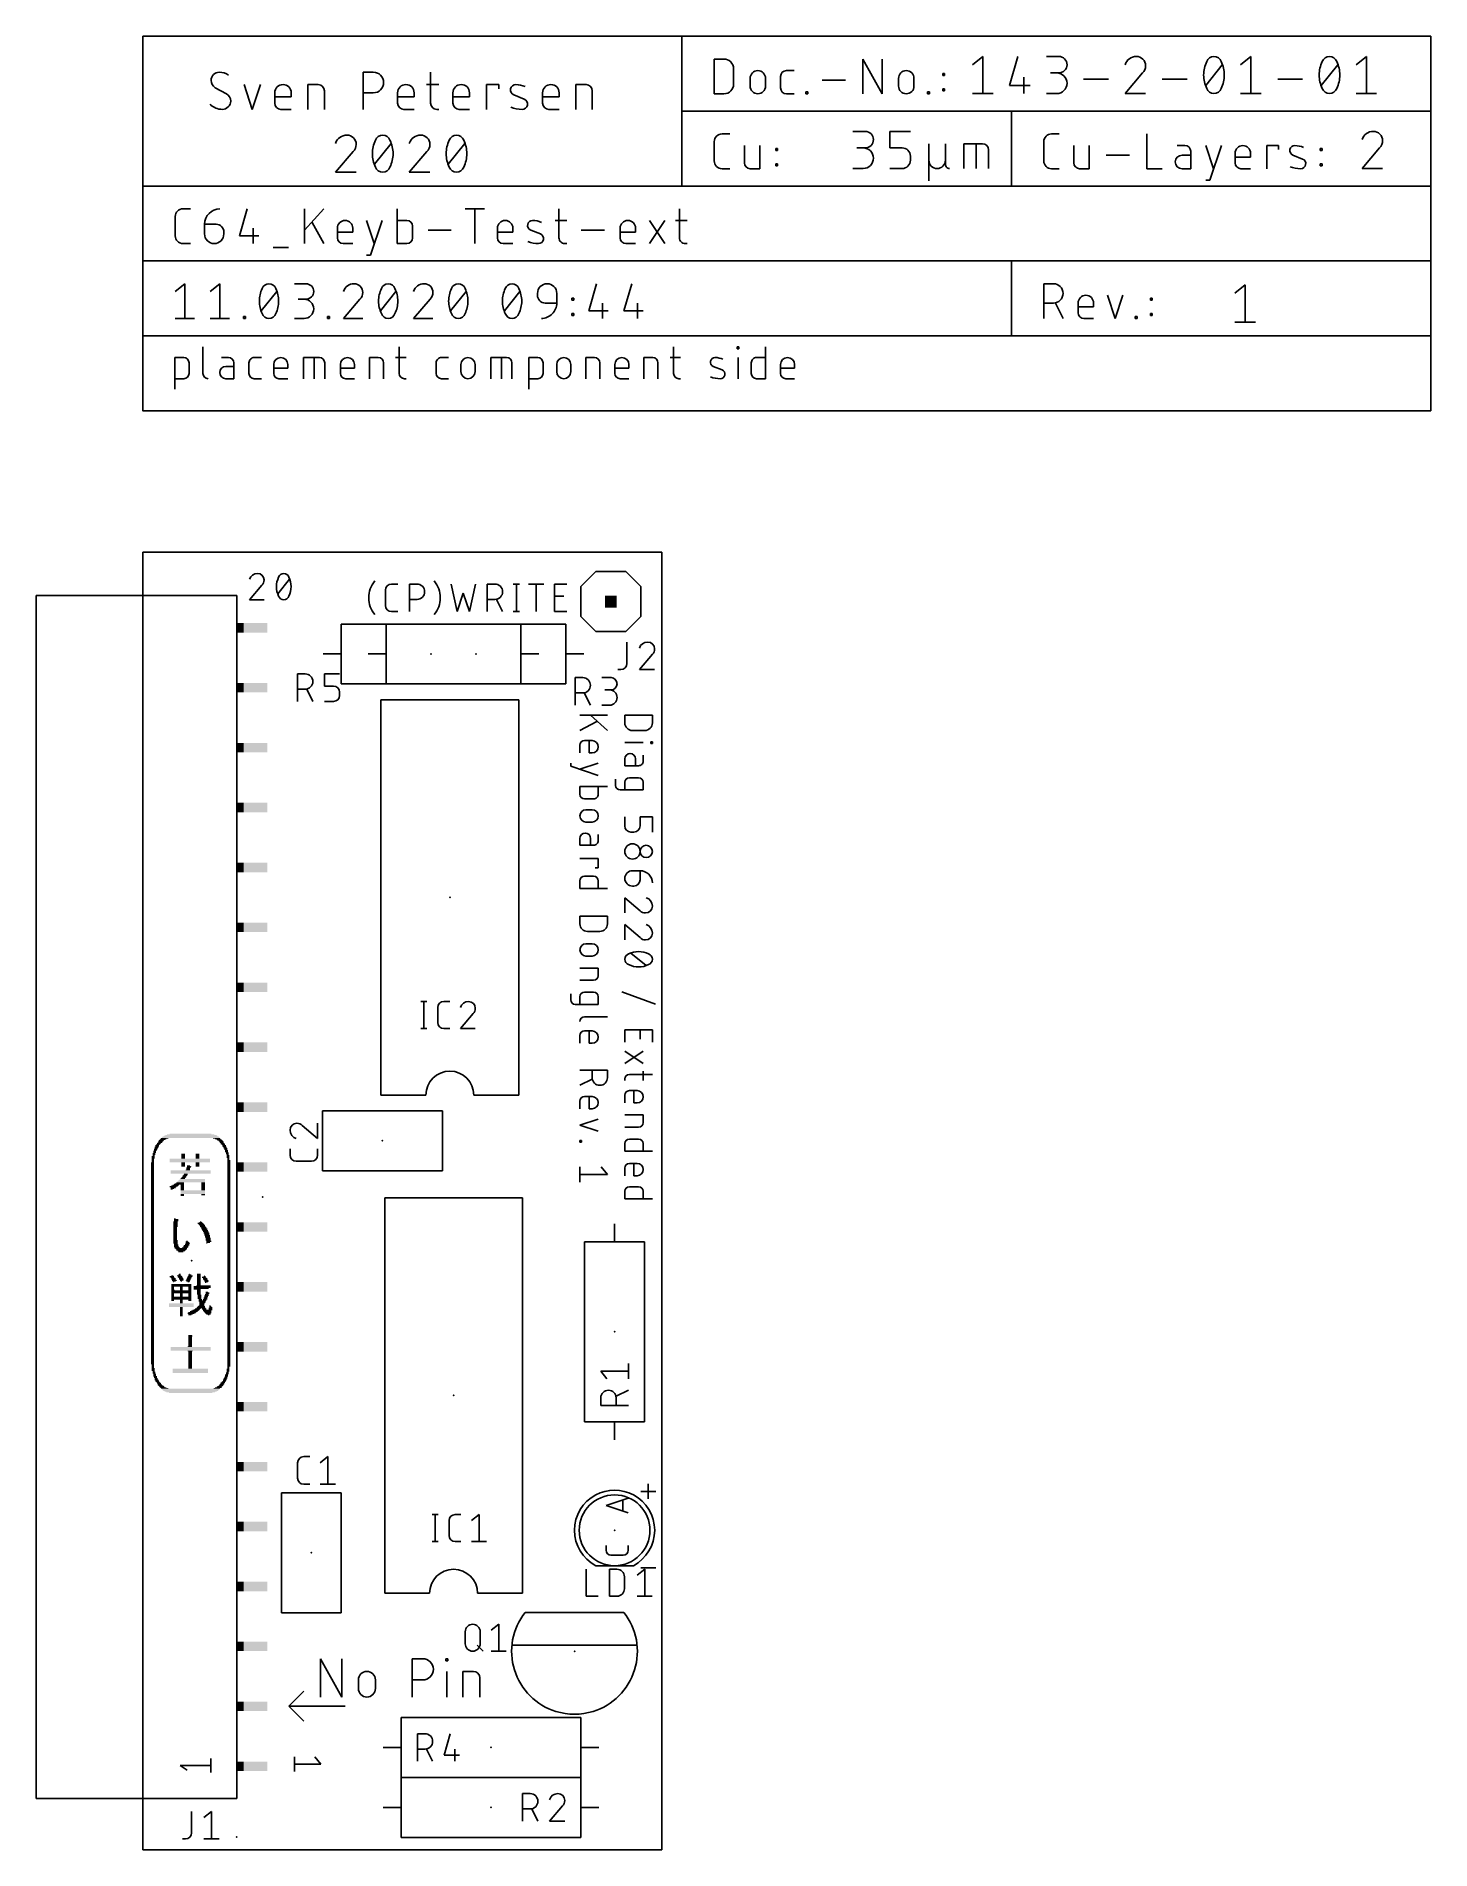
# Model space of a CAD drawing. Extents: x -4.5 to 54.6, y -1 to 75.9.
import ezdxf

# ---------------------------------------------------------------- set-up
doc = ezdxf.new("R2010")
doc.units = 0
for name, color, linetype in [('20', 30, 'CONTINUOUS'), ('21', 253, 'CONTINUOUS'), ('23', 7, 'CONTINUOUS'), ('25', 253, 'CONTINUOUS'), ('48', 213, 'CONTINUOUS'), ('51', 253, 'CONTINUOUS')]:
    doc.layers.add(name, color=color, linetype=linetype)

# ---------------------------------------------------------------- blocks, each defined once
blk = doc.blocks.new('RECT')
blk.add_solid([(-0.5, -0.5), (0.5, -0.5), (-0.5, 0.5), (0.5, 0.5)])

msp = doc.modelspace()

# ---------------------------------------------------------------- linework, layer by layer
at = {"layer": '20'}
for p, q in [((0, 54), (0, -1)), ((22, 54), (0, 54)), ((22, -1), (22, 54)), ((0, -1), (22, -1))]:
    msp.add_line(p, q, dxfattribs=at)
at = {"layer": '21'}
for p, q in [((2.5485, 62.7051), (2.5485, 61.5833)), ((10.8694, 62.7051), (10.8694, 61.5833)), ((22.5046, 62.7051), (22.5046, 61.5833)), ((25.2019, 62.6303), (25.2019, 62.7051)), ((25.2019, 62.7051), (25.2767, 62.7051)), ((25.2767, 62.6303), (25.2019, 62.6303)), ((25.2767, 62.7051), (25.2767, 62.6303)), ((26.3968, 62.7051), (26.3968, 61.3589)), ((1.3589, 60.9102), (1.3589, 62.2564)), ((1.3589, 62.2564), (1.7328, 62.2564)), ((1.9572, 62.032), (1.9572, 61.5833)), ((3.632, 62.2564), (3.3329, 62.2564)), ((3.8564, 61.8824), (3.5199, 61.8824)), ((3.8564, 61.3589), (3.8564, 62.032)), ((4.5006, 61.5833), (4.5006, 62.032)), ((4.725, 62.2564), (5.0241, 62.2564)), ((5.5481, 61.5833), (5.5481, 61.9572)), ((6.1464, 61.8076), (5.5481, 61.8076)), ((6.1464, 61.9572), (6.1464, 61.8076)), ((6.813, 61.3589), (6.813, 62.2564)), ((6.813, 62.2564), (7.4861, 62.2564)), ((7.2617, 61.3589), (7.2617, 62.2564)), ((7.7105, 62.032), (7.7105, 61.3589)), ((8.3771, 61.5833), (8.3771, 61.9572)), ((8.9754, 61.8076), (8.3771, 61.8076)), ((8.9754, 61.9572), (8.9754, 61.8076)), ((9.609, 61.3589), (9.609, 62.2564)), ((9.609, 62.2564), (9.983, 62.2564)), ((10.2074, 62.032), (10.2074, 61.3589)), ((10.7198, 62.2564), (11.1685, 62.2564)), ((12.44, 61.5833), (12.44, 62.032)), ((12.6643, 62.2564), (12.9635, 62.2564)), ((13.4875, 61.6581), (13.4875, 61.9572)), ((14.0858, 61.9572), (14.0858, 61.6581)), ((14.7524, 61.3589), (14.7524, 62.2564)), ((14.7524, 62.2564), (15.4255, 62.2564)), ((15.2011, 61.3589), (15.2011, 62.2564)), ((15.6498, 62.032), (15.6498, 61.3589)), ((16.3706, 60.9102), (16.3706, 62.2564)), ((16.3706, 62.2564), (16.7446, 62.2564)), ((16.969, 62.032), (16.969, 61.5833)), ((17.5484, 61.6581), (17.5484, 61.9572)), ((18.1467, 61.9572), (18.1467, 61.6581)), ((18.7804, 61.3589), (18.7804, 62.2564)), ((18.7804, 62.2564), (19.1543, 62.2564)), ((19.3787, 62.032), (19.3787, 61.3589)), ((20.0123, 61.5833), (20.0123, 61.9572)), ((20.6106, 61.8076), (20.0123, 61.8076)), ((20.6106, 61.9572), (20.6106, 61.8076)), ((21.2443, 61.3589), (21.2443, 62.2564)), ((21.2443, 62.2564), (21.6182, 62.2564)), ((21.8426, 62.032), (21.8426, 61.3589)), ((22.355, 62.2564), (22.8038, 62.2564)), ((24.5594, 61.7328), (24.1854, 61.8824)), ((25.2393, 61.3589), (25.2393, 62.2564)), ((25.7985, 61.5833), (25.7985, 62.032)), ((26.0229, 62.2564), (26.3968, 62.2564)), ((27.0391, 61.5833), (27.0391, 61.9572)), ((27.6374, 61.8076), (27.0391, 61.8076)), ((27.6374, 61.9572), (27.6374, 61.8076)), ((1.7328, 61.3589), (1.3589, 61.3589)), ((3.5199, 61.3589), (3.8564, 61.3589)), ((5.0241, 61.3589), (4.725, 61.3589)), ((6.1464, 61.3589), (5.7725, 61.3589)), ((8.9754, 61.3589), (8.6014, 61.3589)), ((11.0937, 61.3589), (11.1685, 61.3589)), ((12.9635, 61.3589), (12.6643, 61.3589)), ((16.7446, 61.3589), (16.3706, 61.3589)), ((20.6106, 61.3589), (20.2367, 61.3589)), ((22.729, 61.3589), (22.8038, 61.3589)), ((26.3968, 61.3589), (26.0229, 61.3589)), ((27.6374, 61.3589), (27.2635, 61.3589)), ((19.2088, 53.1813), (18.5738, 52.5463)), ((19.2088, 53.1813), (20.4788, 53.1813)), ((20.4788, 53.1813), (21.1137, 52.5463)), ((5.049, 52.6083), (4.5212, 51.9875)), ((5.7263, 52.2358), (6.223, 52.8567)), ((10.2892, 51.7454), (10.2892, 52.3946)), ((10.5488, 52.6542), (10.8085, 52.6542)), ((11.3001, 51.4858), (11.3001, 52.6542)), ((11.3001, 52.6542), (11.6246, 52.6542)), ((13.0696, 52.6542), (13.3292, 51.4858)), ((13.8485, 51.4858), (14.1082, 52.6542)), ((14.6052, 51.4858), (14.6052, 52.6542)), ((14.6052, 52.6542), (14.9297, 52.6542)), ((15.7069, 52.6542), (15.9666, 52.6542)), ((15.8368, 52.6542), (15.8368, 51.4858)), ((16.3504, 52.6542), (16.9995, 52.6542)), ((16.675, 51.4858), (16.675, 52.6542)), ((17.4576, 51.4858), (17.4576, 52.6542)), ((17.4576, 52.6542), (17.9769, 52.6542)), ((18.5738, 52.5463), (18.5738, 51.2763)), ((21.1137, 52.5463), (21.1137, 51.2763)), ((3.98, 52.17), (-4.52, 52.17)), ((-4.52, 52.17), (-4.52, 1.17)), ((3.98, 1.17), (3.98, 52.17)), ((4.5212, 51.9875), (5.1421, 51.9875)), ((11.6246, 52.0051), (11.3001, 52.0051)), ((13.3292, 51.4858), (13.5889, 52.2647)), ((13.5889, 52.2647), (13.8485, 51.4858)), ((14.9297, 52.0051), (14.6052, 52.0051)), ((15.2543, 51.4858), (14.9946, 52.0051)), ((17.4576, 52.1349), (17.847, 52.1349)), ((16.0338, 50.9588), (8.4138, 50.9588)), ((8.4138, 50.9588), (8.4138, 48.4188)), ((17.9388, 50.9588), (10.3187, 50.9588)), ((10.3187, 50.9588), (10.3187, 48.4188)), ((10.8085, 51.4858), (10.5488, 51.4858)), ((15.7069, 51.4858), (15.9666, 51.4858)), ((16.0338, 48.4188), (16.0338, 50.9588)), ((17.9769, 51.4858), (17.4576, 51.4858)), ((17.9388, 48.4188), (17.9388, 50.9588)), ((18.5738, 51.2763), (19.2088, 50.6412)), ((21.1137, 51.2763), (20.4788, 50.6412)), ((20.4788, 50.6412), (19.2088, 50.6412)), ((8.4138, 49.6887), (7.6518, 49.6887)), ((10.3187, 49.6887), (9.5568, 49.6887)), ((16.0338, 49.6887), (16.7958, 49.6887)), ((17.9388, 49.6887), (18.7007, 49.6887)), ((8.4138, 48.4188), (16.0338, 48.4188)), ((10.0965, 47.752), (10.0965, 30.988)), ((10.0965, 47.752), (15.9385, 47.752)), ((10.3187, 48.4188), (17.9388, 48.4188)), ((15.9385, 30.988), (15.9385, 47.752)), ((18.5308, 47.093), (19.6992, 47.093)), ((19.6992, 46.4438), (18.9852, 47.093)), ((20.4358, 47.093), (21.6042, 47.093)), ((20.4358, 46.7684), (20.4358, 47.093)), ((21.6042, 47.093), (21.6042, 46.7684)), ((18.5308, 46.4438), (19.2448, 46.8333)), ((21.2796, 46.4438), (20.7604, 46.4438)), ((18.5308, 45.497), (18.5308, 45.8215)), ((18.7255, 46.0163), (19.0501, 46.0163)), ((18.9203, 45.497), (18.9203, 46.0163)), ((19.0501, 45.497), (18.9203, 45.497)), ((20.4358, 45.9302), (21.2147, 45.9302)), ((21.2147, 45.1473), (21.2147, 45.4069)), ((21.5393, 45.9627), (21.6042, 45.9627)), ((21.5393, 45.8977), (21.5393, 45.9627)), ((21.6042, 45.8977), (21.5393, 45.8977)), ((21.6042, 45.9627), (21.6042, 45.8977)), ((18.1413, 45.0638), (18.1413, 44.934)), ((18.1413, 44.934), (19.3097, 44.5445)), ((19.3097, 45.0638), (18.5308, 44.8041)), ((20.4358, 45.2446), (20.4358, 44.9525)), ((20.4358, 44.9525), (21.02, 44.9525)), ((20.8902, 44.9525), (20.8902, 45.2446)), ((19.6992, 44.0673), (18.5308, 44.0673)), ((18.5308, 44.0673), (18.5308, 43.7427)), ((19.3097, 43.7427), (19.3097, 44.0673)), ((20.0463, 44.1186), (20.0463, 44.3782)), ((21.2147, 43.9239), (20.2411, 43.9239)), ((20.4358, 43.9239), (20.4358, 44.2484)), ((20.6305, 44.4431), (21.02, 44.4431)), ((21.2147, 44.2484), (21.2147, 43.9239)), ((18.7255, 43.548), (19.115, 43.548)), ((18.7904, 43.0826), (19.0501, 43.0826)), ((19.0501, 42.5633), (18.7904, 42.5633)), ((20.4358, 42.7877), (20.4358, 42.3982)), ((21.0849, 42.3982), (21.0849, 42.7877)), ((21.0849, 42.7877), (21.6042, 42.7877)), ((21.6042, 42.7877), (21.6042, 42.1386)), ((18.5308, 41.8707), (18.5308, 41.5786)), ((18.5308, 41.5786), (19.115, 41.5786)), ((18.9852, 41.5786), (18.9852, 41.8707)), ((19.3097, 41.7733), (19.3097, 42.033)), ((20.6954, 42.1386), (20.8253, 42.1386)), ((18.5308, 41.0185), (19.3097, 41.0185)), ((19.3097, 41.0185), (19.3097, 40.6291)), ((18.5308, 39.7498), (18.5308, 40.0743)), ((18.7255, 40.2691), (19.115, 40.2691)), ((19.3097, 40.6291), (19.1799, 40.6291)), ((19.3097, 40.0743), (19.3097, 39.7498)), ((20.7604, 40.5017), (21.0849, 40.5017)), ((21.0849, 40.5017), (21.0849, 40.1122)), ((19.6992, 39.7498), (18.5308, 39.7498)), ((21.0849, 38.8069), (20.4358, 39.3587)), ((20.4358, 39.3587), (20.4358, 38.7096)), ((20.8253, 39.8526), (20.7604, 39.8526)), ((18.5308, 38.5755), (19.6992, 38.5755)), ((18.5308, 38.2509), (18.5308, 38.5755)), ((19.6992, 38.5755), (19.6992, 38.2509)), ((19.3746, 37.9264), (18.8554, 37.9264)), ((21.0849, 37.6639), (20.4358, 38.2157)), ((20.4358, 38.2157), (20.4358, 37.5666)), ((18.7904, 37.4057), (19.0501, 37.4057)), ((20.6954, 37.0078), (21.3446, 36.4885)), ((18.5308, 36.377), (19.3097, 36.377)), ((19.0501, 36.8864), (18.7904, 36.8864)), ((19.3097, 36.377), (19.3097, 36.0524)), ((19.115, 35.8577), (18.5308, 35.8577)), ((20.306, 35.3695), (21.734, 34.8502)), ((18.1413, 35.0296), (18.1413, 35.2893)), ((19.3097, 34.8349), (18.3361, 34.8349)), ((18.5308, 34.8349), (18.5308, 35.1594)), ((18.7255, 35.3542), (19.115, 35.3542)), ((19.3097, 35.1594), (19.3097, 34.8349)), ((19.6992, 34.3046), (18.7255, 34.3046)), ((18.5308, 33.1907), (18.5308, 33.5153)), ((18.7255, 33.71), (19.0501, 33.71)), ((18.9203, 33.1907), (18.9203, 33.71)), ((19.0501, 33.1907), (18.9203, 33.1907)), ((20.4358, 33.2364), (20.4358, 33.7557)), ((20.4358, 33.7557), (21.6042, 33.7557)), ((21.0849, 33.7557), (21.0849, 33.3663)), ((21.6042, 33.7557), (21.6042, 33.2364)), ((20.4358, 32.8549), (21.2147, 32.3356)), ((21.2147, 32.8549), (20.4358, 32.3356)), ((18.5308, 32.053), (19.6992, 32.053)), ((18.5308, 31.4039), (19.0501, 31.6636)), ((19.0501, 31.7285), (19.0501, 32.053)), ((19.6992, 32.053), (19.6992, 31.7285)), ((20.4358, 31.6745), (20.4358, 31.6096)), ((21.6042, 31.8693), (20.6305, 31.8693)), ((21.2147, 31.9991), (21.2147, 31.6096)), ((10.0965, 30.988), (12.0015, 30.988)), ((15.9385, 30.988), (14.0335, 30.988)), ((18.7255, 30.9287), (19.0501, 30.9287)), ((18.9203, 30.4094), (18.9203, 30.9287)), ((20.4358, 30.6592), (20.4358, 30.9837)), ((20.6305, 31.1785), (20.9551, 31.1785)), ((20.8253, 30.6592), (20.8253, 31.1785)), ((7.62, 30.3213), (7.62, 27.7813)), ((7.62, 30.3213), (12.7, 30.3213)), ((12.7, 27.7813), (12.7, 30.3213)), ((18.5308, 30.4094), (18.5308, 30.734)), ((19.0501, 30.4094), (18.9203, 30.4094)), ((20.4358, 30.1498), (21.2147, 30.1498)), ((20.9551, 30.6592), (20.8253, 30.6592)), ((21.2147, 30.1498), (21.2147, 29.8252)), ((19.3097, 29.9762), (18.5308, 29.7166)), ((18.5308, 29.7166), (19.3097, 29.4569)), ((21.02, 29.6305), (20.4358, 29.6305)), ((18.5308, 29.0632), (18.5957, 29.0632)), ((18.5308, 28.9983), (18.5308, 29.0632)), ((18.5957, 28.9983), (18.5308, 28.9983)), ((18.5957, 29.0632), (18.5957, 28.9983)), ((20.4358, 28.6077), (20.4358, 28.9322)), ((21.6042, 28.6077), (20.4358, 28.6077)), ((20.6305, 29.127), (21.02, 29.127)), ((21.2147, 28.9322), (21.2147, 28.6077)), ((12.7, 27.7813), (7.62, 27.7813)), ((18.5308, 27.9456), (18.5308, 27.2965)), ((19.4396, 27.9456), (19.6992, 27.6211)), ((20.4358, 27.5731), (20.4358, 27.8976)), ((20.6305, 28.0924), (20.9551, 28.0924)), ((20.8253, 27.5731), (20.8253, 28.0924)), ((19.6992, 27.6211), (18.5308, 27.6211)), ((20.4358, 26.5884), (20.4358, 26.9129)), ((20.6305, 27.1077), (21.02, 27.1077)), ((20.9551, 27.5731), (20.8253, 27.5731)), ((21.2147, 26.9129), (21.2147, 26.5884)), ((10.2553, 26.6383), (10.2553, 9.8742)), ((10.2553, 26.6383), (16.0973, 26.6383)), ((16.0973, 9.8742), (16.0973, 26.6383)), ((21.6042, 26.5884), (20.4358, 26.5884)), ((20.0025, 24.765), (20.0025, 25.527)), ((18.7325, 24.765), (18.7325, 17.145)), ((21.2725, 24.765), (18.7325, 24.765)), ((21.2725, 17.145), (21.2725, 24.765)), ((18.7325, 17.145), (21.2725, 17.145)), ((20.0025, 17.145), (20.0025, 16.383)), ((5.8738, 9.0488), (5.8738, 14.1288)), ((8.4138, 14.1288), (5.8738, 14.1288)), ((8.4138, 14.1288), (8.4138, 9.0488)), ((21.1137, 14.1875), (21.7488, 14.1875)), ((21.4313, 13.87), (21.4313, 14.505)), ((21.1137, 10.9538), (21.7488, 10.9538)), ((10.2553, 9.8742), (12.1603, 9.8742)), ((16.0973, 9.8742), (14.1923, 9.8742)), ((5.8738, 9.0488), (8.4138, 9.0488)), ((20.3987, 9.0635), (16.2088, 9.0635)), ((7.5375, 5.4737), (7.5375, 7.0993)), ((7.5375, 7.0993), (8.4406, 5.4737)), ((8.4406, 5.4737), (8.4406, 7.0993)), ((11.4143, 5.4737), (11.4143, 7.0993)), ((11.4143, 7.0993), (11.8658, 7.0993)), ((12.8416, 7.009), (12.8416, 7.0993)), ((12.8416, 7.0993), (12.9319, 7.0993)), ((12.9319, 7.009), (12.8416, 7.009)), ((12.9319, 7.0993), (12.9319, 7.009)), ((16.0497, 7.6665), (15.6488, 7.6665)), ((18.5898, 7.6665), (18.0177, 7.6665)), ((20.9588, 7.6665), (20.5578, 7.6665)), ((9.1388, 5.8349), (9.1388, 6.1962)), ((9.8613, 6.1962), (9.8613, 5.8349)), ((11.8658, 6.1962), (11.4143, 6.1962)), ((12.8868, 5.4737), (12.8868, 6.5574)), ((13.5676, 5.4737), (13.5676, 6.5574)), ((13.5676, 6.5574), (14.0192, 6.5574)), ((14.2901, 6.2865), (14.2901, 5.4737)), ((6.8262, 5.715), (6.1913, 5.08)), ((6.1913, 5.08), (8.5725, 5.08)), ((6.1913, 5.08), (6.8262, 4.445)), ((18.5738, 4.6037), (10.9538, 4.6037)), ((10.9538, 4.6037), (10.9538, 2.0638)), ((18.5738, 2.0638), (18.5738, 4.6037)), ((10.9538, 3.3338), (10.1918, 3.3338)), ((18.5738, 3.3338), (19.3358, 3.3338)), ((1.58, 2.57), (2.88, 2.57)), ((1.58, 2.57), (1.88, 2.37)), ((2.88, 2.27), (2.88, 2.87)), ((6.4262, 2.9401), (6.4262, 2.3192)), ((7.5438, 2.6296), (6.4262, 2.6296)), ((7.2954, 2.9401), (7.5438, 2.6296)), ((18.5738, 2.0638), (10.9538, 2.0638)), ((10.9538, 2.0638), (10.9538, -0.4763)), ((10.9538, 2.0638), (18.5738, 2.0638)), ((18.5738, -0.4763), (18.5738, 2.0638)), ((-4.52, 1.17), (3.98, 1.17)), ((10.9538, 0.7938), (10.1918, 0.7938)), ((18.5738, 0.7938), (19.3358, 0.7938)), ((10.9538, -0.4763), (18.5738, -0.4763))]:
    msp.add_line(p, q, dxfattribs=at)
for centre, radius, start, end in [((1.7328, 62.032), 0.2244, 0, 90), ((1.7328, 61.5833), 0.2244, 270.0008, 0), ((2.7729, 61.5833), 0.2244, 180, 270), ((3.5199, 61.6207), 0.2618, 90, 270), ((3.632, 62.032), 0.2244, 0, 90), ((4.725, 62.032), 0.2244, 89.9992, 180), ((4.725, 61.5833), 0.2244, 180, 270), ((5.8473, 61.9572), 0.2992, 0, 180), ((5.7725, 61.5833), 0.2244, 180, 270), ((7.4861, 62.032), 0.2244, 0, 90), ((8.6762, 61.9572), 0.2992, 0, 180), ((8.6014, 61.5833), 0.2244, 180, 270), ((9.983, 62.032), 0.2244, 0, 90), ((11.0937, 61.5833), 0.2244, 180, 270), ((12.6643, 62.032), 0.2244, 89.9992, 180), ((12.6643, 61.5833), 0.2244, 180, 270), ((13.7866, 61.9572), 0.2992, 0, 180), ((13.7866, 61.6581), 0.2992, 180, 0), ((15.4255, 62.032), 0.2244, 0, 90), ((16.7446, 62.032), 0.2244, 0, 90), ((16.7446, 61.5833), 0.2244, 270.0008, 0), ((17.8475, 61.9572), 0.2992, 0, 180), ((17.8475, 61.6581), 0.2992, 180, 0), ((19.1543, 62.032), 0.2244, 0, 90), ((20.3115, 61.9572), 0.2992, 0, 180), ((20.2367, 61.5833), 0.2244, 180, 270), ((21.6182, 62.032), 0.2244, 0, 90), ((22.729, 61.5833), 0.2244, 180, 270), ((24.2574, 62.0625), 0.1939, 89.181, 248.1986), ((24.2481, 61.4071), 0.8493, 65.7609, 89.181), ((24.4874, 61.5528), 0.1939, 269.181, 68.1986), ((26.0229, 62.032), 0.2244, 89.9992, 180), ((26.0229, 61.5833), 0.2244, 180, 270), ((27.3382, 61.9572), 0.2992, 0, 180), ((27.2635, 61.5833), 0.2244, 180, 270), ((24.5027, 62.6272), 1.2684, 250.2096, 269.181), ((4.8627, 52.7461), 0.3589, 90.0001, 162.0551), ((4.8627, 52.8257), 0.2794, 0, 90), ((5.9746, 52.8753), 0.2297, 89.9998, 161.0761), ((5.9746, 52.8753), 0.2297, 18.9225, 90), ((4.842, 52.8257), 0.3001, 313.6028, 359.9998), ((6.5852, 52.5463), 0.921, 154.0111, 180), ((6.5852, 52.5463), 0.921, 180.0001, 205.9886), ((5.3641, 52.5463), 0.921, 0, 25.9897), ((5.3641, 52.5463), 0.921, 334.0106, 359.9999), ((10.6874, 52.07), 1.1116, 140.0338, 180.0001), ((10.5488, 52.3946), 0.2596, 90.0007, 180), ((11.6246, 52.3296), 0.3246, 270, 90), ((11.4992, 52.07), 1.1116, 359.9999, 39.9662), ((14.9297, 52.3296), 0.3246, 270, 90), ((5.9746, 52.2172), 0.2297, 198.9244, 269.9999), ((5.9746, 52.2172), 0.2297, 269.9998, 341.0766), ((10.6874, 52.07), 1.1116, 180.0001, 219.966), ((10.5488, 51.7454), 0.2596, 180, 270), ((11.4992, 52.07), 1.1116, 320.034, 359.9999), ((20.7604, 46.7684), 0.3246, 180, 270), ((21.2796, 46.7684), 0.3246, 270, 0), ((18.7255, 45.8215), 0.1947, 90, 180), ((19.0501, 45.7566), 0.2596, 270, 90), ((20.663, 45.2446), 0.2272, 0, 180), ((21.02, 45.1473), 0.1947, 270, 0.0009), ((20.2411, 44.1186), 0.1947, 180, 270), ((20.6305, 44.2484), 0.1947, 90, 180), ((21.02, 44.2484), 0.1947, 0, 90), ((18.7255, 43.7427), 0.1947, 180, 269.9982), ((18.7904, 42.8229), 0.2596, 90, 270), ((19.0501, 42.8229), 0.2596, 270, 90), ((19.115, 43.7427), 0.1947, 270, 0.0009), ((20.6954, 42.3982), 0.2596, 180, 270), ((20.8253, 42.3982), 0.2596, 270, 0), ((18.758, 41.8707), 0.2272, 0, 180), ((19.115, 41.7733), 0.1947, 270, 0.0009), ((20.7604, 41.3201), 0.3246, 90, 270), ((20.7604, 41.3201), 0.3246, 270, 90), ((21.3446, 41.3201), 0.2596, 90, 270), ((21.3446, 41.3201), 0.2596, 270, 90), ((18.7255, 40.0743), 0.1947, 90, 180), ((19.115, 40.0743), 0.1947, 0, 90), ((20.7604, 40.1771), 0.3246, 90, 270), ((20.8253, 40.1122), 0.2596, 270, 0), ((21.0849, 39.9824), 0.5193, 0.0003, 90), ((21.2289, 39.0017), 0.3753, 359.9999, 72.0556), ((21.3121, 39.0233), 0.3137, 223.6038, 269.9998), ((21.3121, 39.0017), 0.2921, 270, 0), ((18.8554, 38.2509), 0.3246, 180, 270), ((19.3746, 38.2509), 0.3246, 270, 0), ((21.3121, 37.8587), 0.2921, 270, 0), ((21.2289, 37.8587), 0.3753, 359.9999, 72.0556), ((18.7904, 37.146), 0.2596, 90, 270), ((19.0501, 37.146), 0.2596, 270, 90), ((20.676, 36.7481), 0.2402, 108.9254, 179.9998), ((21.02, 36.1098), 0.9629, 90, 115.9888), ((21.02, 36.1098), 0.9629, 64.0109, 90.0001), ((21.3121, 37.8803), 0.3137, 223.6038, 269.9998), ((21.364, 36.7481), 0.2402, 360, 71.0751), ((20.676, 36.7481), 0.2402, 180, 251.0733), ((21.02, 37.3864), 0.9629, 244.0112, 270), ((21.02, 37.3864), 0.9628, 269.9999, 295.9891), ((21.364, 36.7481), 0.2402, 288.9259, 359.9998), ((19.115, 36.0524), 0.1947, 270.0018, 360), ((18.3361, 35.0296), 0.1947, 180, 270), ((18.7255, 35.1594), 0.1947, 90, 180), ((19.115, 35.1594), 0.1947, 0, 90), ((18.7255, 34.1099), 0.1947, 90, 180), ((18.7255, 33.5153), 0.1947, 90, 180), ((19.0501, 33.4504), 0.2596, 270, 90), ((13.0175, 30.988), 1.016, 0, 180), ((19.3746, 31.7285), 0.3246, 180, 0), ((20.6305, 31.6745), 0.1947, 90, 180), ((18.7255, 30.734), 0.1947, 90, 180), ((19.0501, 30.6691), 0.2596, 270, 90), ((20.6305, 30.9837), 0.1947, 90, 180), ((20.9551, 30.9188), 0.2596, 270, 90), ((21.02, 29.8252), 0.1947, 270.0018, 360), ((20.6305, 28.9322), 0.1947, 90, 180), ((21.02, 28.9322), 0.1947, 0, 90), ((20.6305, 27.8976), 0.1947, 90, 180), ((20.9551, 27.8327), 0.2596, 270, 90), ((20.6305, 26.9129), 0.1947, 90, 180), ((21.02, 26.9129), 0.1947, 0, 90), ((20.0025, 12.5412), 1.7, 118.0725, 241.9275), ((20.0025, 12.5412), 1.7, 118.0725, 241.9275), ((20.0025, 12.5412), 1.7, 298.0725, 61.9275), ((20.0025, 12.5412), 1.7, 298.0725, 61.9275), ((13.1763, 9.8742), 1.016, 0, 180), ((18.3032, 7.4125), 2.667, 141.7529, 252.8529), ((18.3038, 7.4125), 2.667, 287.1468, 38.2458), ((11.8658, 6.6477), 0.4516, 270, 90), ((9.5, 6.1962), 0.3612, 0, 180), ((14.0192, 6.2865), 0.2709, 0.0007, 90), ((9.5, 5.8349), 0.3612, 180, 0)]:
    msp.add_arc(centre, radius, start, end, dxfattribs=at)
at = {"layer": '23'}
for p in [(0, 60), (19.8438, 51.9113), (12.2238, 49.6887), (14.1288, 49.6887), (13.0175, 39.37), (10.16, 29.0513), (5.08, 26.67), (2.0638, 23.9713), (20.0025, 20.955), (13.1763, 18.2563), (20.0025, 12.5412), (7.1438, 11.5888), (18.3038, 7.4125), (14.7637, 3.3338), (14.7637, 0.7938), (3.98, -0.4538)]:
    msp.add_point(p, dxfattribs=at)
at = {"layer": '25'}
for p, q in [((20.5253, 50.1968), (20.5253, 49.288)), ((21.6044, 49.6775), (21.0527, 49.0284)), ((6.5596, 47.6758), (6.5596, 48.8442)), ((6.5596, 48.8442), (6.8841, 48.8442)), ((7.6952, 48.3249), (7.6952, 48.8442)), ((7.6952, 48.8442), (8.3443, 48.8442)), ((18.3257, 47.5171), (18.3257, 48.6855)), ((18.3257, 48.6855), (18.6503, 48.6855)), ((19.4613, 48.6855), (19.8508, 48.6855)), ((20.2657, 49.0284), (20.1359, 49.0284)), ((21.0527, 49.0284), (21.7018, 49.0284)), ((6.8841, 48.1951), (6.5596, 48.1951)), ((7.2087, 47.6758), (6.949, 48.1951)), ((8.0846, 48.3249), (7.6952, 48.3249)), ((7.6952, 47.6758), (8.0846, 47.6758)), ((8.3443, 47.9354), (8.3443, 48.0653)), ((18.6503, 48.0363), (18.3257, 48.0363)), ((18.9748, 47.5171), (18.7152, 48.0363)), ((19.8508, 48.1662), (19.5912, 48.1662)), ((19.4613, 47.5171), (19.7859, 47.5171)), ((11.7856, 34.9567), (12.0396, 34.9567)), ((11.9126, 34.9567), (11.9126, 33.8137)), ((12.5058, 34.0678), (12.5058, 34.7028)), ((12.7598, 34.9567), (13.0138, 34.9567)), ((14.0018, 34.4488), (13.462, 33.8137)), ((11.7856, 33.8137), (12.0396, 33.8137)), ((13.0138, 33.8137), (12.7598, 33.8137)), ((13.462, 33.8137), (14.097, 33.8137)), ((6.7613, 29.6968), (7.4104, 29.1451)), ((7.4104, 29.1451), (7.4104, 29.7942)), ((6.242, 28.4489), (6.242, 28.7086)), ((7.4104, 28.7086), (7.4104, 28.4489)), ((7.1508, 28.1893), (6.5017, 28.1893)), ((19.6779, 18.9664), (19.4183, 19.291)), ((19.4183, 19.291), (20.5867, 19.291)), ((20.5867, 18.9664), (20.5867, 19.6155)), ((20.5867, 18.4799), (20.0674, 18.2203)), ((19.4183, 17.8308), (19.4183, 18.1554)), ((20.5867, 17.8308), (19.4183, 17.8308)), ((20.0674, 18.1554), (20.0674, 17.8308)), ((6.5596, 14.7567), (6.5596, 15.4058)), ((6.8192, 15.6654), (7.0788, 15.6654)), ((7.5154, 15.4058), (7.8399, 15.6654)), ((7.8399, 15.6654), (7.8399, 14.4971)), ((7.0788, 14.4971), (6.8192, 14.4971)), ((7.5154, 14.4971), (8.1645, 14.4971)), ((12.2619, 13.208), (12.5159, 13.208)), ((12.3889, 13.208), (12.3889, 12.065)), ((13.236, 13.208), (13.49, 13.208)), ((13.9383, 12.954), (14.2558, 13.208)), ((14.2558, 13.208), (14.2558, 12.065)), ((12.982, 12.319), (12.982, 12.954)), ((12.2619, 12.065), (12.5159, 12.065)), ((13.49, 12.065), (13.236, 12.065)), ((13.9383, 12.065), (14.5732, 12.065)), ((18.796, 10.8902), (18.796, 9.7473)), ((19.7841, 9.7473), (19.7841, 10.8902)), ((19.7841, 10.8902), (20.1016, 10.8902)), ((20.9652, 10.6363), (21.2827, 10.8902)), ((21.2827, 10.8902), (21.2827, 9.7473)), ((20.4191, 10.5728), (20.4191, 10.0648)), ((18.796, 9.7473), (19.304, 9.7473)), ((20.1016, 9.7473), (19.7841, 9.7473)), ((20.9652, 9.7473), (21.6002, 9.7473)), ((14.7746, 8.3038), (15.0921, 8.5578)), ((15.0921, 8.5578), (15.0921, 7.4148)), ((13.6685, 7.7323), (13.6685, 8.2402)), ((14.3035, 8.2402), (14.3035, 7.7323)), ((14.1765, 7.6688), (14.4305, 7.4148)), ((14.7746, 7.4148), (15.4096, 7.4148)), ((11.6395, 2.7496), (11.6395, 3.918)), ((11.6395, 3.918), (11.9641, 3.918)), ((13.0348, 3.918), (12.7752, 3.0092)), ((11.9641, 3.2688), (11.6395, 3.2688)), ((12.2887, 2.7496), (12.029, 3.2688)), ((13.2296, 3.2688), (13.2296, 2.7496)), ((12.7752, 3.0092), (13.4243, 3.0092)), ((16.1032, 0.2096), (16.1032, 1.378)), ((16.1032, 1.378), (16.4278, 1.378)), ((17.7906, 0.8587), (17.2388, 0.2096)), ((2.064, 0.6255), (2.064, -0.2833)), ((2.5914, 0.3658), (2.9159, 0.6255)), ((2.9159, 0.6255), (2.9159, -0.543)), ((16.4278, 0.7288), (16.1032, 0.7288)), ((16.7523, 0.2096), (16.4927, 0.7288)), ((17.2388, 0.2096), (17.888, 0.2096)), ((1.8044, -0.543), (1.6745, -0.543)), ((2.5914, -0.543), (3.2405, -0.543))]:
    msp.add_line(p, q, dxfattribs=at)
for centre, radius, start, end in [((21.4097, 49.8215), 0.3753, 90.0001, 162.0549), ((21.4097, 49.9047), 0.2921, 0, 90), ((20.2657, 49.288), 0.2596, 270, 0), ((21.388, 49.9047), 0.3138, 313.604, 359.9996), ((6.8841, 48.5196), 0.3246, 270, 90), ((18.6503, 48.3609), 0.3246, 270, 90), ((19.8508, 48.4258), 0.2596, 270, 90), ((8.0846, 48.0653), 0.2596, 0, 90), ((8.0846, 47.9354), 0.2596, 270, 0), ((19.7859, 47.8416), 0.3246, 270, 90), ((12.7598, 34.7028), 0.254, 90, 180), ((13.8113, 34.5896), 0.3671, 90, 162.0547), ((13.8113, 34.671), 0.2858, 0, 90), ((13.7901, 34.671), 0.3069, 313.6027, 0.0001), ((12.7598, 34.0678), 0.254, 180, 270), ((6.6173, 29.5021), 0.3753, 180.0001, 252.0554), ((6.5342, 29.5021), 0.2921, 90, 180), ((6.5342, 29.4805), 0.3137, 43.6034, 90.0002), ((6.5017, 28.4489), 0.2596, 180.0014, 270), ((7.1508, 28.4489), 0.2596, 270, 0), ((19.7429, 18.1554), 0.3246, 0, 180), ((6.8192, 15.4058), 0.2596, 90.0007, 180), ((6.8192, 14.7567), 0.2596, 180, 270), ((13.236, 12.954), 0.254, 90, 180), ((13.236, 12.319), 0.254, 180, 270), ((20.1016, 10.5728), 0.3175, 0, 90), ((20.1016, 10.0648), 0.3175, 270, 0), ((13.986, 8.2402), 0.3175, 0, 180), ((13.986, 7.7323), 0.3175, 180, 0), ((11.9641, 3.5934), 0.3246, 270, 90), ((16.4278, 1.0534), 0.3246, 270, 90), ((17.5959, 1.0027), 0.3753, 90.0001, 162.0549), ((17.5959, 1.0858), 0.2921, 0, 90), ((17.5742, 1.0859), 0.3138, 313.604, 359.9996), ((1.8044, -0.2833), 0.2596, 270, 0)]:
    msp.add_arc(centre, radius, start, end, dxfattribs=at)
at = {"layer": '48'}
for p, q in [((22.86, 75.875), (0, 75.875)), ((0, 75.875), (0, 69.525)), ((54.61, 75.875), (22.86, 75.875)), ((22.86, 75.875), (22.86, 72.7)), ((54.61, 72.7), (54.61, 75.875)), ((24.2316, 73.4366), (24.2316, 74.9098)), ((24.2316, 74.9098), (24.6408, 74.9098)), ((30.5248, 73.4366), (30.5248, 74.9098)), ((30.5248, 74.9098), (31.3432, 73.4366)), ((31.3432, 73.4366), (31.3432, 74.9098)), ((35.1853, 74.6689), (35.6228, 75.0189)), ((35.6228, 75.0189), (35.6228, 73.4441)), ((37.0984, 75.0189), (36.7485, 73.7941)), ((38.3116, 75.0189), (38.8365, 75.0189)), ((45.0684, 73.7941), (45.7683, 74.6689)), ((46.5441, 74.6689), (46.9815, 75.0189)), ((46.9815, 75.0189), (46.9815, 73.4441)), ((49.9662, 73.7941), (50.6661, 74.6689)), ((51.4418, 74.6689), (51.8793, 75.0189)), ((51.8793, 75.0189), (51.8793, 73.4441)), ((4.2908, 73.8272), (4.6408, 72.7773)), ((4.6408, 72.7773), (4.9908, 73.8272)), ((7.0003, 72.7773), (7.0003, 73.8272)), ((7.0003, 73.8272), (7.4377, 73.8272)), ((9.3349, 72.7773), (9.3349, 74.3522)), ((9.3349, 74.3522), (9.7724, 74.3522)), ((12.0236, 73.8272), (12.5486, 73.8272)), ((12.1986, 74.3522), (12.1986, 73.0398)), ((14.5656, 72.7773), (14.5656, 73.8272)), ((14.5656, 73.8272), (15.0905, 73.8272)), ((15.0905, 73.8272), (15.0905, 73.6522)), ((18.3589, 72.7773), (18.3589, 73.8272)), ((18.3589, 73.8272), (18.7964, 73.8272)), ((25.05, 74.5006), (25.05, 73.8458)), ((25.7505, 73.764), (25.7505, 74.0914)), ((26.4052, 74.0914), (26.4052, 73.764)), ((27.041, 73.6821), (27.041, 74.1732)), ((27.2865, 74.4187), (27.6139, 74.4187)), ((28.8077, 74.0095), (29.7898, 74.0095)), ((32.0436, 73.764), (32.0436, 74.0914)), ((32.6984, 74.0914), (32.6984, 73.764)), ((33.9158, 74.2141), (33.9158, 74.296)), ((33.9158, 74.296), (33.9976, 74.296)), ((33.9976, 74.2141), (33.9158, 74.2141)), ((33.9976, 74.296), (33.9976, 74.2141)), ((37.3609, 74.144), (37.3609, 73.4441)), ((38.8365, 74.319), (38.4866, 74.319)), ((39.8914, 74.0565), (40.9413, 74.0565)), ((42.3899, 74.319), (41.6463, 73.4441)), ((43.2261, 74.0565), (44.276, 74.0565)), ((48.1239, 74.0565), (49.1738, 74.0565)), ((3.5486, 73.4335), (3.0674, 73.696)), ((5.5934, 73.0398), (5.5934, 73.4773)), ((6.2934, 73.3023), (5.5934, 73.3023)), ((6.2934, 73.4773), (6.2934, 73.3023)), ((7.7002, 73.5648), (7.7002, 72.7773)), ((9.7724, 73.4773), (9.3349, 73.4773)), ((10.8039, 73.0398), (10.8039, 73.4773)), ((11.5038, 73.3023), (10.8039, 73.3023)), ((11.5038, 73.4773), (11.5038, 73.3023)), ((13.1485, 73.0398), (13.1485, 73.4773)), ((13.8484, 73.3023), (13.1485, 73.3023)), ((13.8484, 73.4773), (13.8484, 73.3023)), ((16.1661, 73.2148), (15.7287, 73.3898)), ((16.9521, 73.0398), (16.9521, 73.4773)), ((17.652, 73.3023), (16.9521, 73.3023)), ((17.652, 73.4773), (17.652, 73.3023)), ((19.0588, 73.5648), (19.0588, 72.7773)), ((24.6408, 73.4366), (24.2316, 73.4366)), ((27.6139, 73.4366), (27.2865, 73.4366)), ((28.1181, 73.4366), (28.1181, 73.5184)), ((28.1181, 73.5184), (28.2, 73.5184)), ((28.2, 73.4366), (28.1181, 73.4366)), ((28.2, 73.5184), (28.2, 73.4366)), ((33.2716, 73.4366), (33.2716, 73.5184)), ((33.2716, 73.5184), (33.3534, 73.5184)), ((33.3534, 73.4366), (33.2716, 73.4366)), ((33.3534, 73.5184), (33.3534, 73.4366)), ((33.9158, 73.5594), (33.9158, 73.6412)), ((33.9158, 73.6412), (33.9976, 73.6412)), ((33.9976, 73.5594), (33.9158, 73.5594)), ((33.9976, 73.6412), (33.9976, 73.5594)), ((35.1853, 73.4441), (36.0602, 73.4441)), ((36.7485, 73.7941), (37.6234, 73.7941)), ((38.3116, 73.4441), (38.749, 73.4441)), ((41.6463, 73.4441), (42.5212, 73.4441)), ((46.5441, 73.4441), (47.4189, 73.4441)), ((51.4418, 73.4441), (52.3167, 73.4441)), ((6.2934, 72.7773), (5.8559, 72.7773)), ((11.5038, 72.7773), (11.0663, 72.7773)), ((12.4611, 72.7773), (12.5486, 72.7773)), ((13.8484, 72.7773), (13.411, 72.7773)), ((17.652, 72.7773), (17.2146, 72.7773)), ((22.86, 72.7), (22.86, 69.525)), ((22.86, 72.7), (36.83, 72.7)), ((36.83, 72.7), (54.61, 72.7)), ((36.83, 72.7), (36.83, 69.525)), ((54.61, 69.525), (54.61, 72.7)), ((24.559, 71.7348), (24.8864, 71.7348)), ((30.1054, 71.8439), (30.6303, 71.8439)), ((31.6685, 71.144), (31.6685, 71.8439)), ((31.6685, 71.8439), (32.5434, 71.8439)), ((38.529, 71.7348), (38.8564, 71.7348)), ((42.5708, 71.7348), (42.5708, 70.2616)), ((8.9153, 70.9852), (8.1716, 70.1103)), ((9.8222, 70.4603), (10.5221, 71.3352)), ((12.0415, 70.9852), (11.2979, 70.1103)), ((12.9485, 70.4603), (13.6484, 71.3352)), ((24.2316, 70.589), (24.2316, 71.4074)), ((25.5077, 71.2437), (25.5077, 70.5071)), ((26.1624, 70.2616), (26.1624, 71.2437)), ((26.8347, 71.0391), (26.8347, 71.121)), ((26.8347, 71.121), (26.9166, 71.121)), ((26.9166, 71.0391), (26.8347, 71.0391)), ((26.9166, 71.121), (26.9166, 71.0391)), ((30.6303, 71.144), (30.2803, 71.144)), ((32.1934, 71.144), (31.6685, 71.144)), ((32.5434, 70.6191), (32.5434, 70.794)), ((33.3286, 69.7442), (33.3286, 71.319)), ((34.0285, 71.319), (34.0285, 70.6191)), ((34.8114, 70.2691), (34.8114, 71.319)), ((34.8114, 71.319), (35.5988, 71.319)), ((35.3364, 70.2691), (35.3364, 71.319)), ((35.8613, 71.0565), (35.8613, 70.2691)), ((38.2016, 70.589), (38.2016, 71.4074)), ((39.4777, 71.2437), (39.4777, 70.5071)), ((40.1324, 70.2616), (40.1324, 71.2437)), ((40.8501, 70.8345), (41.8322, 70.8345)), ((44.1889, 71.2437), (43.8615, 71.2437)), ((44.4344, 70.8345), (44.0661, 70.8345)), ((44.4344, 70.2616), (44.4344, 70.9982)), ((45.0771, 71.2437), (45.4045, 70.2616)), ((45.2408, 69.7705), (45.7319, 71.2437)), ((46.3159, 70.5071), (46.3159, 70.9164)), ((46.9707, 70.7527), (46.3159, 70.7527)), ((46.9707, 70.9164), (46.9707, 70.7527)), ((47.6643, 70.2616), (47.6643, 71.2437)), ((47.6643, 71.2437), (48.1553, 71.2437)), ((48.1553, 71.2437), (48.1553, 71.08)), ((49.1769, 70.6708), (48.7677, 70.8345)), ((49.9224, 71.0391), (49.9224, 71.121)), ((49.9224, 71.121), (50.0043, 71.121)), ((50.0043, 71.0391), (49.9224, 71.0391)), ((50.0043, 71.121), (50.0043, 71.0391)), ((52.439, 71.144), (51.6954, 70.2691)), ((8.1716, 70.1103), (9.0465, 70.1103)), ((11.2979, 70.1103), (12.1728, 70.1103)), ((24.8864, 70.2616), (24.559, 70.2616)), ((25.7532, 70.2616), (26.1624, 70.2616)), ((26.8347, 70.3844), (26.8347, 70.4662)), ((26.8347, 70.4662), (26.9166, 70.4662)), ((26.9166, 70.3844), (26.8347, 70.3844)), ((26.9166, 70.4662), (26.9166, 70.3844)), ((30.1054, 70.2691), (30.5428, 70.2691)), ((31.6685, 70.2691), (32.1934, 70.2691)), ((34.0285, 70.6191), (34.0285, 70.4441)), ((38.8564, 70.2616), (38.529, 70.2616)), ((39.7232, 70.2616), (40.1324, 70.2616)), ((42.5708, 70.2616), (43.2256, 70.2616)), ((44.0661, 70.2616), (44.4344, 70.2616)), ((46.9707, 70.2616), (46.5615, 70.2616)), ((49.9224, 70.3844), (49.9224, 70.4662)), ((49.9224, 70.4662), (50.0043, 70.4662)), ((50.0043, 70.3844), (49.9224, 70.3844)), ((50.0043, 70.4662), (50.0043, 70.3844)), ((51.6954, 70.2691), (52.5702, 70.2691)), ((0, 69.525), (0, 66.35)), ((0, 69.525), (22.86, 69.525)), ((22.86, 69.525), (36.83, 69.525)), ((36.83, 69.525), (54.61, 69.525)), ((45.0771, 69.7705), (45.2408, 69.7705)), ((54.61, 66.35), (54.61, 69.525)), ((1.699, 68.5598), (2.0264, 68.5598)), ((4.4293, 68.5598), (4.102, 67.414)), ((6.8534, 67.0866), (6.8534, 68.5598)), ((7.6719, 68.5598), (6.8534, 67.6595)), ((10.7834, 68.5598), (10.7834, 67.0866)), ((13.6656, 68.5598), (14.4841, 68.5598)), ((14.0748, 67.0866), (14.0748, 68.5598)), ((17.6456, 68.5598), (17.6456, 67.3321)), ((22.7495, 68.5598), (22.7495, 67.3321)), ((1.3716, 67.414), (1.3716, 68.2324)), ((2.6154, 67.905), (3.1064, 67.905)), ((2.6154, 67.4958), (2.6154, 67.905)), ((4.6749, 67.7414), (4.6749, 67.0866)), ((7.6719, 67.0866), (7.1808, 67.9869)), ((8.2471, 67.3321), (8.2471, 67.7414)), ((8.9019, 67.7414), (8.9019, 67.5777)), ((9.4859, 68.0687), (9.8133, 67.0866)), ((9.6496, 66.5955), (10.1407, 68.0687)), ((11.1926, 68.0687), (10.7834, 68.0687)), ((11.4381, 67.3321), (11.4381, 67.8232)), ((12.0972, 67.6595), (13.0793, 67.6595)), ((15.0358, 67.3321), (15.0358, 67.7414)), ((15.6906, 67.7414), (15.6906, 67.5777)), ((16.8562, 67.4958), (16.447, 67.6595)), ((17.4819, 68.0687), (17.9729, 68.0687)), ((18.5886, 67.6595), (19.5707, 67.6595)), ((20.2388, 67.3321), (20.2388, 67.7414)), ((20.8936, 67.7414), (20.8936, 67.5777)), ((21.4777, 67.0866), (22.1324, 68.0687)), ((21.4777, 68.0687), (22.1324, 67.0866)), ((22.5858, 68.0687), (23.0769, 68.0687)), ((2.0264, 67.0866), (1.699, 67.0866)), ((3.4338, 67.5777), (3.4338, 67.4958)), ((4.102, 67.414), (4.9204, 67.414)), ((5.5217, 66.9229), (6.1765, 66.9229)), ((8.9019, 67.5777), (8.2471, 67.5777)), ((8.9019, 67.0866), (8.4926, 67.0866)), ((10.7834, 67.0866), (11.1926, 67.0866)), ((15.6906, 67.5777), (15.0358, 67.5777)), ((15.6906, 67.0866), (15.2814, 67.0866)), ((17.8911, 67.0866), (17.9729, 67.0866)), ((20.8936, 67.5777), (20.2388, 67.5777)), ((20.8936, 67.0866), (20.4844, 67.0866)), ((22.995, 67.0866), (23.0769, 67.0866)), ((0, 66.35), (0, 63.175)), ((0, 66.35), (36.83, 66.35)), ((9.4859, 66.5955), (9.6496, 66.5955)), ((36.83, 66.35), (54.61, 66.35)), ((36.83, 66.35), (36.83, 63.175)), ((54.61, 63.175), (54.61, 66.35)), ((1.3716, 65.0574), (1.7808, 65.3848)), ((1.7808, 65.3848), (1.7808, 63.9116)), ((2.8582, 65.0574), (3.2674, 65.3848)), ((3.2674, 65.3848), (3.2674, 63.9116)), ((6.426, 65.3848), (6.917, 65.3848)), ((19.2405, 65.3848), (18.9132, 64.239)), ((20.7271, 65.3848), (20.3997, 64.239)), ((38.2016, 63.9116), (38.2016, 65.3848)), ((38.2016, 65.3848), (38.6108, 65.3848)), ((5.0212, 64.239), (5.676, 65.0574)), ((6.917, 64.73), (6.5896, 64.73)), ((9.2028, 64.73), (8.5072, 63.9116)), ((10.0756, 64.239), (10.7303, 65.0574)), ((12.176, 64.73), (11.4803, 63.9116)), ((13.0487, 64.239), (13.7035, 65.0574)), ((15.3281, 64.239), (15.9829, 65.0574)), ((16.7329, 64.8937), (16.7329, 64.9756)), ((17.5513, 64.9756), (17.5513, 64.5664)), ((18.1913, 64.6891), (18.1913, 64.771)), ((18.1913, 64.771), (18.2732, 64.771)), ((18.2732, 64.6891), (18.1913, 64.6891)), ((18.2732, 64.771), (18.2732, 64.6891)), ((40.8984, 64.8937), (41.2258, 63.9116)), ((41.2258, 63.9116), (41.5532, 64.8937)), ((42.721, 64.6891), (42.721, 64.771)), ((42.721, 64.771), (42.8028, 64.771)), ((42.8028, 64.6891), (42.721, 64.6891)), ((42.8028, 64.771), (42.8028, 64.6891)), ((46.2979, 64.9852), (46.7353, 65.3351)), ((46.7353, 65.3351), (46.7353, 63.7604)), ((1.3716, 63.9116), (2.19, 63.9116)), ((2.8582, 63.9116), (3.6766, 63.9116)), ((4.2671, 63.9116), (4.2671, 63.9934)), ((4.2671, 63.9934), (4.3489, 63.9934)), ((4.3489, 63.9116), (4.2671, 63.9116)), ((4.3489, 63.9934), (4.3489, 63.9116)), ((6.426, 63.9116), (6.8352, 63.9116)), ((7.8349, 63.9116), (7.8349, 63.9934)), ((7.8349, 63.9934), (7.9167, 63.9934)), ((7.9167, 63.9116), (7.8349, 63.9116)), ((7.9167, 63.9934), (7.9167, 63.9116)), ((8.5072, 63.9116), (9.3256, 63.9116)), ((11.4803, 63.9116), (12.2987, 63.9116)), ((17.5513, 64.5664), (17.0602, 64.5664)), ((18.1913, 64.0344), (18.1913, 64.1162)), ((18.1913, 64.1162), (18.2732, 64.1162)), ((18.2732, 64.0344), (18.1913, 64.0344)), ((18.2732, 64.1162), (18.2732, 64.0344)), ((18.9132, 64.239), (19.7316, 64.239)), ((19.4861, 64.5664), (19.4861, 63.9116)), ((20.3997, 64.239), (21.2182, 64.239)), ((20.9727, 64.5664), (20.9727, 63.9116)), ((38.6108, 64.5664), (38.2016, 64.5664)), ((39.02, 63.9116), (38.6927, 64.5664)), ((39.6596, 64.1571), (39.6596, 64.5664)), ((40.3143, 64.4027), (39.6596, 64.4027)), ((40.3143, 63.9116), (39.9051, 63.9116)), ((40.3143, 64.5664), (40.3143, 64.4027)), ((42.0768, 63.9116), (42.0768, 63.9934)), ((42.0768, 63.9934), (42.1586, 63.9934)), ((42.1586, 63.9116), (42.0768, 63.9116)), ((42.1586, 63.9934), (42.1586, 63.9116)), ((42.721, 64.0344), (42.721, 64.1162)), ((42.721, 64.1162), (42.8028, 64.1162)), ((42.8028, 64.0344), (42.721, 64.0344)), ((42.8028, 64.1162), (42.8028, 64.0344)), ((0, 63.175), (0, 60)), ((0, 63.175), (36.83, 63.175)), ((36.83, 63.175), (54.61, 63.175)), ((46.2979, 63.7604), (47.1727, 63.7604)), ((54.61, 60), (54.61, 63.175)), ((0, 60), (54.61, 60))]:
    msp.add_line(p, q, dxfattribs=at)
for centre, radius, start, end in [((24.6408, 74.5006), 0.4092, 359.9996, 90), ((38.8365, 74.6689), 0.35, 270, 90), ((42.1275, 74.5131), 0.5058, 90, 162.055), ((42.1275, 74.6252), 0.3937, 0, 90), ((42.0983, 74.6252), 0.4229, 313.6028, 359.9999), ((46.2787, 74.2315), 1.2978, 154.0111, 180), ((45.4184, 74.6952), 0.3237, 90, 161.0758), ((45.4184, 74.6952), 0.3237, 18.9235, 90.0002), ((44.5581, 74.2315), 1.2977, 0, 25.9895), ((51.1765, 74.2315), 1.2978, 154.0111, 180), ((50.3162, 74.6952), 0.3237, 90, 161.0758), ((50.3162, 74.6952), 0.3237, 18.9235, 90.0002), ((49.4559, 74.2315), 1.2977, 0, 25.9895), ((3.2424, 74.0022), 0.35, 90, 180), ((3.2478, 74.0022), 0.3554, 180, 239.4897), ((3.2424, 73.696), 0.6562, 53.1299, 89.9999), ((5.9434, 73.4773), 0.35, 0, 180), ((7.4377, 73.5648), 0.2625, 0, 90), ((9.7724, 73.9147), 0.4374, 270, 90), ((11.1538, 73.4773), 0.35, 0, 180), ((13.4985, 73.4773), 0.35, 0, 180), ((15.8129, 73.6004), 0.2268, 89.1807, 248.199), ((15.8019, 72.8337), 0.9936, 65.7612, 89.1807), ((17.3021, 73.4773), 0.35, 0, 180), ((18.7964, 73.5648), 0.2625, 0, 90), ((24.6408, 73.8458), 0.4092, 270.0004, 360), ((26.0778, 74.0914), 0.3274, 0, 180), ((27.2865, 74.1732), 0.2455, 90, 180), ((32.371, 74.0914), 0.3274, 0, 180), ((38.749, 73.8815), 0.4374, 270, 90), ((46.2787, 74.2315), 1.2978, 180.0001, 205.9888), ((44.5581, 74.2315), 1.2978, 334.0107, 359.9999), ((51.1765, 74.2315), 1.2978, 180.0001, 205.9888), ((49.4559, 74.2315), 1.2978, 334.0107, 359.9999), ((3.3736, 73.1273), 0.35, 269.9995, 0), ((3.3681, 73.1273), 0.3554, 0.0002, 59.4895), ((5.8559, 73.0398), 0.2625, 180, 270), ((11.0663, 73.0398), 0.2625, 180, 270), ((12.4611, 73.0398), 0.2625, 180, 270), ((13.411, 73.0398), 0.2625, 180, 270), ((16.0819, 73.0042), 0.2268, 269.1807, 68.199), ((17.2146, 73.0398), 0.2625, 180, 270), ((26.0778, 73.764), 0.3274, 180, 0), ((27.2865, 73.6821), 0.2455, 180, 270), ((32.371, 73.764), 0.3274, 180, 0), ((45.4184, 73.7678), 0.3237, 198.9248, 270.0001), ((45.4184, 73.7678), 0.3237, 270, 341.0761), ((50.3162, 73.7678), 0.3237, 198.9248, 270.0001), ((50.3162, 73.7678), 0.3237, 270, 341.0761), ((3.3736, 73.5166), 0.7393, 224.7606, 269.9996), ((16.0998, 74.2611), 1.4839, 250.2099, 269.1807), ((8.6528, 71.1794), 0.5058, 90, 162.055), ((8.6528, 71.2914), 0.3937, 0, 90), ((10.1722, 71.3614), 0.3237, 90, 161.0758), ((10.1722, 71.3614), 0.3237, 18.9235, 90.0002), ((11.7791, 71.1794), 0.5058, 90, 162.055), ((11.7791, 71.2914), 0.3937, 0, 90), ((13.2984, 71.3614), 0.3237, 90, 161.0758), ((13.2984, 71.3614), 0.3237, 18.9235, 90.0002), ((24.559, 71.4074), 0.3274, 90.0005, 180), ((30.6303, 71.4939), 0.35, 270, 90), ((38.529, 71.4074), 0.3274, 90.0005, 180), ((52.1765, 71.3381), 0.5058, 90, 162.055), ((52.1765, 71.4502), 0.3937, 0, 90), ((8.6236, 71.2914), 0.4229, 313.6028, 359.9999), ((11.0325, 70.8978), 1.2978, 154.0111, 180), ((11.0325, 70.8978), 1.2978, 180.0001, 205.9888), ((9.3119, 70.8978), 1.2977, 0, 25.9895), ((9.3119, 70.8978), 1.2978, 334.0107, 359.9999), ((11.7499, 71.2914), 0.4229, 313.6028, 359.9999), ((14.1588, 70.8978), 1.2978, 154.0111, 180), ((14.1588, 70.8978), 1.2978, 180.0001, 205.9888), ((12.4382, 70.8978), 1.2977, 0, 25.9895), ((12.4381, 70.8978), 1.2978, 334.0107, 359.9999), ((30.5428, 70.7065), 0.4374, 270, 90), ((32.1934, 70.794), 0.35, 0, 90), ((35.5988, 71.0565), 0.2625, 0, 90), ((44.0661, 70.5481), 0.2865, 90, 270), ((44.1889, 70.9982), 0.2455, 0, 90), ((46.6433, 70.9164), 0.3274, 0, 180), ((48.8465, 71.0315), 0.2122, 89.1816, 248.1986), ((48.8362, 70.3144), 0.9294, 65.761, 89.1816), ((52.1474, 71.4502), 0.4229, 313.6028, 359.9999), ((10.1722, 70.4341), 0.3237, 198.9248, 270.0001), ((10.1722, 70.4341), 0.3237, 270, 341.0761), ((13.2984, 70.4341), 0.3237, 198.9248, 270.0001), ((13.2984, 70.4341), 0.3237, 270, 341.0761), ((24.559, 70.589), 0.3274, 180, 270), ((25.7532, 70.5071), 0.2455, 180, 270), ((32.1934, 70.6191), 0.35, 270, 359.9995), ((33.6785, 70.6191), 0.35, 180, 0), ((34.2035, 70.4441), 0.175, 180, 270.001), ((38.529, 70.589), 0.3274, 180, 270), ((39.7232, 70.5071), 0.2455, 180, 270), ((46.5615, 70.5071), 0.2455, 180, 270), ((49.1149, 71.6495), 1.388, 250.2089, 269.1815), ((49.0981, 70.4738), 0.2122, 269.1816, 68.1989), ((1.699, 68.2324), 0.3274, 90.0005, 180), ((3.2701, 67.905), 0.6548, 90.0003, 180), ((3.1064, 67.5777), 0.3274, 0, 90), ((8.5745, 67.7414), 0.3274, 0, 180), ((11.1926, 67.8232), 0.2455, 0, 90), ((15.3632, 67.7414), 0.3274, 0, 180), ((16.5258, 67.8565), 0.2122, 89.1816, 248.1986), ((16.5155, 67.1394), 0.9294, 65.761, 89.1816), ((20.5662, 67.7414), 0.3274, 0, 180), ((1.699, 67.414), 0.3274, 180, 270), ((3.0246, 67.4958), 0.4092, 180, 0), ((8.4926, 67.3321), 0.2455, 180, 270), ((11.1926, 67.3321), 0.2455, 270, 0), ((15.2814, 67.3321), 0.2455, 180, 270), ((16.7942, 68.4745), 1.388, 250.2089, 269.1815), ((16.7774, 67.2988), 0.2122, 269.1816, 68.1989), ((17.8911, 67.3321), 0.2455, 180, 270.0007), ((20.4844, 67.3321), 0.2455, 180, 270), ((22.995, 67.3321), 0.2455, 180, 270.0007), ((5.3486, 65.082), 0.3028, 90, 161.0756), ((5.3486, 65.082), 0.3028, 18.9237, 90.0001), ((6.917, 65.0574), 0.3274, 270, 90), ((8.9573, 64.9116), 0.4732, 90, 162.0549), ((8.9573, 65.0165), 0.3683, 0, 90), ((10.4029, 65.082), 0.3028, 90, 161.0756), ((10.4029, 65.082), 0.3028, 18.9237, 90.0001), ((11.9304, 64.9116), 0.4732, 90, 162.0549), ((11.9304, 65.0165), 0.3683, 0, 90), ((13.3761, 65.082), 0.3028, 90, 161.0756), ((13.3761, 65.082), 0.3028, 18.9237, 90.0001), ((15.6555, 65.082), 0.3028, 90, 161.0756), ((15.6555, 65.082), 0.3028, 18.9237, 90.0001), ((17.1421, 64.9756), 0.4092, 0, 180), ((38.6108, 64.9756), 0.4092, 270, 90), ((6.1534, 64.6482), 1.214, 154.0109, 180), ((6.1534, 64.6482), 1.214, 180, 205.9889), ((4.5438, 64.6482), 1.214, 360, 25.9897), ((4.5438, 64.6482), 1.214, 334.0105, 359.9999), ((6.8352, 64.3208), 0.4092, 270, 90), ((8.93, 65.0165), 0.3956, 313.6022, 0), ((11.2078, 64.6482), 1.214, 154.0109, 180), ((11.2078, 64.6482), 1.214, 180, 205.9889), ((9.5981, 64.6482), 1.214, 334.0105, 359.9999), ((9.5982, 64.6482), 1.214, 360, 25.9897), ((11.9032, 65.0165), 0.3956, 313.6022, 0), ((14.1809, 64.6482), 1.214, 154.0109, 180), ((14.1809, 64.6482), 1.214, 180, 205.9889), ((12.5713, 64.6482), 1.214, 360, 25.9897), ((12.5713, 64.6482), 1.214, 334.0105, 359.9999), ((16.4603, 64.6482), 1.214, 154.0109, 180), ((16.4603, 64.6482), 1.214, 180, 205.9889), ((14.8507, 64.6482), 1.214, 360, 25.9897), ((14.8507, 64.6482), 1.214, 334.0105, 359.9999), ((17.0602, 64.8937), 0.3274, 179.9995, 270), ((39.987, 64.5664), 0.3274, 0, 180), ((5.3486, 64.2144), 0.3028, 198.9251, 270.0001), ((5.3486, 64.2144), 0.3028, 270, 341.0759), ((10.4029, 64.2144), 0.3028, 198.9251, 270.0001), ((10.4029, 64.2144), 0.3028, 270, 341.0759), ((13.3761, 64.2144), 0.3028, 198.9251, 270.0001), ((13.3761, 64.2144), 0.3028, 270, 341.0759), ((15.6555, 64.2144), 0.3028, 198.9251, 270.0001), ((15.6555, 64.2144), 0.3028, 270, 341.0759), ((16.8966, 64.5664), 0.6548, 269.9997, 360), ((39.9051, 64.1571), 0.2455, 180, 270)]:
    msp.add_arc(centre, radius, start, end, dxfattribs=at)
at = {"layer": '51'}
for p, q in [((19.6406, 13.5899), (20.5804, 13.9032)), ((20.5804, 13.2766), (19.6406, 13.5899)), ((20.3454, 13.8248), (20.3454, 13.3549)), ((19.6406, 11.6943), (19.6406, 11.9032)), ((20.5804, 11.9032), (20.5804, 11.6943)), ((20.8025, 11.0412), (19.2025, 11.0412)), ((20.3716, 11.4855), (19.8494, 11.4855)), ((18.0177, 7.6665), (16.0497, 7.6665)), ((20.5578, 7.6665), (18.5898, 7.6665))]:
    msp.add_line(p, q, dxfattribs=at)
msp.add_circle((20.0025, 12.5412), 1.5, dxfattribs=at)
for centre, radius, start, end in [((20.0025, 12.5412), 1.7, 61.9275, 118.0725), ((19.8494, 11.6943), 0.2089, 180.0017, 270), ((20.3716, 11.6943), 0.2088, 270, 0), ((18.3038, 7.4125), 2.667, 252.8532, 287.1468)]:
    msp.add_arc(centre, radius, start, end, dxfattribs=at)

# ---------------------------------------------------------------- block references
at = {"layer": '21', "xscale": 0.4, "yscale": 0.3, "rotation": 90}
for p in [(4.13, 50.8), (4.13, 48.26), (4.13, 45.72), (4.13, 43.18), (4.13, 40.64), (4.13, 38.1), (4.13, 35.56), (4.13, 33.02), (4.13, 30.48), (4.13, 27.94), (4.13, 25.4), (4.13, 22.86), (4.13, 20.32), (4.13, 17.78), (4.13, 15.24), (4.13, 12.7), (4.13, 10.16), (4.13, 7.62), (4.13, 5.08), (4.13, 2.54)]:
    msp.add_blockref('RECT', p, dxfattribs=at)
at = {"layer": '21', "yscale": 0.0305}
for p, xscale in [((2.0259, 29.2221), 2.3774), ((2.0259, 29.2526), 2.2555), ((2.0412, 29.2831), 2.1641), ((2.0259, 29.3136), 2.0117), ((2.0259, 29.3441), 1.7678), ((0.4715, 28.5211), 0.1219), ((0.4715, 28.4906), 0.1219), ((0.4715, 28.4601), 0.1219), ((0.4562, 28.4297), 0.0914), ((0.502, 28.6125), 0.1219), ((0.502, 28.5821), 0.1219), ((0.502, 28.5516), 0.1219), ((0.5324, 28.6735), 0.1219), ((0.5324, 28.643), 0.1219), ((0.5477, 28.704), 0.1524), ((0.5782, 28.7954), 0.1524), ((0.5782, 28.7649), 0.1524), ((0.5629, 28.7345), 0.1219), ((0.6086, 28.8564), 0.1524), ((0.6086, 28.8259), 0.1524), ((0.6391, 28.8869), 0.1524), ((0.6848, 28.9478), 0.1829), ((0.6696, 28.9173), 0.1524), ((0.7153, 28.9783), 0.1829), ((0.761, 29.0393), 0.2134), ((0.7458, 29.0088), 0.1829), ((0.7915, 29.0697), 0.2134), ((0.8372, 29.1002), 0.2438), ((0.8677, 29.1307), 0.2438), ((0.9287, 29.1612), 0.3048), ((2.0259, 29.1917), 2.4384), ((1.7059, 28.4906), 0.1524), ((1.7059, 28.4601), 0.1524), ((1.7059, 28.4297), 0.1524), ((2.3155, 28.4906), 0.1524), ((2.3155, 28.4601), 0.1524), ((2.3155, 28.4297), 0.1524), ((3.1232, 29.1612), 0.3048), ((3.1842, 29.1307), 0.2438), ((3.2299, 29.1002), 0.2134), ((3.2604, 29.0697), 0.2134), ((3.3061, 29.0393), 0.1829), ((3.3366, 29.0088), 0.1829), ((3.3518, 28.9783), 0.1524), ((3.3823, 28.9478), 0.1524), ((3.3976, 28.9173), 0.1829), ((3.4128, 28.8869), 0.1524), ((3.4433, 28.8564), 0.1524), ((3.4433, 28.8259), 0.1524), ((3.4738, 28.7954), 0.1524), ((3.489, 28.7649), 0.1219), ((3.5042, 28.7345), 0.1524), ((3.5195, 28.704), 0.1219), ((3.5195, 28.6735), 0.1219), ((3.55, 28.643), 0.1219), ((3.55, 28.6125), 0.1219), ((3.55, 28.5821), 0.1219), ((3.5804, 28.5516), 0.1219), ((3.5804, 28.5211), 0.1219), ((3.5804, 28.4906), 0.1219), ((3.6109, 28.4297), 0.1219), ((3.5957, 28.4601), 0.0914), ((0.4105, 28.1249), 0.1219), ((0.4105, 28.0944), 0.1219), ((0.4105, 28.0639), 0.1219), ((0.4105, 28.0334), 0.1219), ((0.4105, 28.0029), 0.1219), ((0.4105, 27.9725), 0.1219), ((0.4105, 27.942), 0.1219), ((0.4105, 27.9115), 0.1219), ((0.4105, 27.881), 0.1219), ((0.4105, 27.8505), 0.1219), ((0.4105, 27.8201), 0.1219), ((0.4105, 27.7896), 0.1219), ((0.4105, 27.7591), 0.1219), ((0.4105, 27.7286), 0.1219), ((0.4105, 27.6981), 0.1219), ((0.4105, 27.6677), 0.1219), ((0.441, 28.3992), 0.1219), ((0.441, 28.3687), 0.1219), ((0.441, 28.3382), 0.1219), ((0.441, 28.3077), 0.1219), ((0.4258, 28.2773), 0.0914), ((0.4258, 28.2468), 0.0914), ((0.4258, 28.2163), 0.0914), ((0.4258, 28.1858), 0.0914), ((0.4258, 28.1553), 0.0914), ((1.9955, 28.2773), 1.7069), ((1.9955, 28.2468), 1.7069), ((1.9955, 28.2163), 1.7069), ((1.9955, 28.1858), 1.7069), ((1.9955, 28.1553), 1.7069), ((2.0259, 27.7896), 1.7069), ((2.0259, 27.7591), 1.7069), ((2.0259, 27.7286), 1.7069), ((2.0259, 27.6981), 1.7069), ((2.0259, 27.6677), 1.7069), ((1.7059, 28.3992), 0.1524), ((1.7059, 28.3687), 0.1524), ((1.7059, 28.3382), 0.1524), ((1.7059, 28.3077), 0.1524), ((1.7059, 28.1249), 0.1524), ((1.7059, 28.0944), 0.1524), ((1.7059, 28.0639), 0.1524), ((1.7059, 28.0334), 0.1524), ((1.7059, 28.0029), 0.1524), ((1.7059, 27.9725), 0.1524), ((1.904, 27.8201), 0.1829), ((1.9345, 27.9115), 0.1829), ((1.9193, 27.881), 0.1524), ((1.9193, 27.8505), 0.1524), ((1.9345, 28.0029), 0.1219), ((1.965, 27.9725), 0.1829), ((1.9498, 27.942), 0.1524), ((2.3155, 28.3992), 0.1524), ((2.3155, 28.3687), 0.1524), ((2.3155, 28.3382), 0.1524), ((2.3155, 28.3077), 0.1524), ((2.3155, 28.1249), 0.1524), ((2.3155, 28.0944), 0.1524), ((2.3155, 28.0639), 0.1524), ((2.3155, 28.0334), 0.1524), ((2.3155, 28.0029), 0.1524), ((2.3155, 27.9725), 0.1524), ((3.6109, 28.3992), 0.1219), ((3.6109, 28.3687), 0.1219), ((3.6109, 28.3382), 0.1219), ((3.6261, 28.3077), 0.0914), ((3.6261, 28.2773), 0.0914), ((3.6261, 28.2468), 0.0914), ((3.6414, 28.2163), 0.1219), ((3.6414, 28.1858), 0.1219), ((3.6414, 28.1553), 0.1219), ((3.6414, 28.1249), 0.1219), ((3.6414, 28.0944), 0.1219), ((3.6414, 28.0639), 0.1219), ((3.6414, 28.0334), 0.1219), ((3.6414, 28.0029), 0.1219), ((3.6414, 27.9725), 0.1219), ((3.6414, 27.942), 0.1219), ((3.6414, 27.9115), 0.1219), ((3.6414, 27.881), 0.1219), ((3.6414, 27.8505), 0.1219), ((3.6414, 27.8201), 0.1219), ((3.6414, 27.7896), 0.1219), ((3.6414, 27.7591), 0.1219), ((3.6414, 27.7286), 0.1219), ((3.6414, 27.6981), 0.1219), ((3.6414, 27.6677), 0.1219), ((0.4105, 27.6372), 0.1219), ((0.4105, 27.6067), 0.1219), ((0.4105, 27.5762), 0.1219), ((0.4105, 27.5457), 0.1219), ((0.4105, 27.5153), 0.1219), ((0.4105, 27.4848), 0.1219), ((0.4105, 27.4543), 0.1219), ((0.4105, 27.4238), 0.1219), ((0.4105, 27.3933), 0.1219), ((0.4105, 27.3629), 0.1219), ((0.4105, 27.3324), 0.1219), ((0.4105, 27.3019), 0.1219), ((0.4105, 27.2714), 0.1219), ((0.4105, 27.2409), 0.1219), ((0.4105, 27.2105), 0.1219), ((0.4105, 27.18), 0.1219), ((0.4105, 27.1495), 0.1219), ((0.4105, 27.119), 0.1219), ((0.4105, 27.0885), 0.1219), ((0.4105, 27.0581), 0.1219), ((0.4105, 27.0276), 0.1219), ((0.4105, 26.9971), 0.1219), ((0.4105, 26.9666), 0.1219), ((0.4105, 26.9361), 0.1219), ((0.4105, 26.9057), 0.1219), ((1.2792, 27.0885), 0.2743), ((1.3097, 27.119), 0.3353), ((1.2792, 27.0581), 0.2134), ((1.2487, 27.0276), 0.1524), ((1.2182, 26.9971), 0.0914), ((1.3554, 27.1495), 0.3048), ((1.4011, 27.18), 0.2743), ((1.5383, 27.2105), 0.4267), ((1.5535, 27.2409), 0.3962), ((1.584, 27.2714), 0.3353), ((2.0412, 27.3019), 1.1887), ((2.0564, 27.3324), 1.1582), ((2.0717, 27.3629), 1.1278), ((2.0869, 27.3933), 1.0973), ((2.1021, 27.4238), 1.0668), ((1.6754, 27.18), 0.1524), ((1.6754, 27.1495), 0.1524), ((1.6754, 27.119), 0.1524), ((1.6754, 27.0885), 0.1524), ((1.6754, 27.0581), 0.1524), ((1.6754, 27.0276), 0.1524), ((1.6754, 26.9971), 0.1524), ((1.6754, 26.9666), 0.1524), ((1.6907, 27.4543), 0.1829), ((2.1174, 26.9361), 1.0363), ((2.1174, 26.9057), 1.0363), ((1.7212, 27.4848), 0.1829), ((1.7516, 27.5153), 0.1829), ((1.7821, 27.5762), 0.1829), ((1.7669, 27.5457), 0.1524), ((1.8126, 27.6067), 0.1829), ((1.8278, 27.6372), 0.1524), ((2.5594, 27.2714), 0.1524), ((2.5594, 27.2409), 0.1524), ((2.5594, 27.2105), 0.1524), ((2.5594, 27.18), 0.1524), ((2.5594, 27.1495), 0.1524), ((2.5594, 27.119), 0.1524), ((2.5594, 27.0885), 0.1524), ((2.5594, 27.0581), 0.1524), ((2.5594, 27.0276), 0.1524), ((2.5594, 26.9971), 0.1524), ((2.5594, 26.9666), 0.1524), ((3.6414, 27.6372), 0.1219), ((3.6414, 27.6067), 0.1219), ((3.6414, 27.5762), 0.1219), ((3.6414, 27.5457), 0.1219), ((3.6414, 27.5153), 0.1219), ((3.6414, 27.4848), 0.1219), ((3.6414, 27.4543), 0.1219), ((3.6414, 27.4238), 0.1219), ((3.6414, 27.3933), 0.1219), ((3.6414, 27.3629), 0.1219), ((3.6414, 27.3324), 0.1219), ((3.6414, 27.3019), 0.1219), ((3.6414, 27.2714), 0.1219), ((3.6414, 27.2409), 0.1219), ((3.6414, 27.2105), 0.1219), ((3.6414, 27.18), 0.1219), ((3.6414, 27.1495), 0.1219), ((3.6414, 27.119), 0.1219), ((3.6414, 27.0885), 0.1219), ((3.6414, 27.0581), 0.1219), ((3.6414, 27.0276), 0.1219), ((3.6414, 26.9971), 0.1219), ((3.6414, 26.9666), 0.1219), ((3.6414, 26.9361), 0.1219), ((3.6414, 26.9057), 0.1219), ((0.4105, 26.8752), 0.1219), ((0.4105, 26.8447), 0.1219), ((0.4105, 26.8142), 0.1219), ((0.4105, 26.7837), 0.1219), ((0.4105, 26.7533), 0.1219), ((0.4105, 26.7228), 0.1219), ((0.4105, 26.6923), 0.1219), ((0.4105, 26.6618), 0.1219), ((0.4105, 26.6313), 0.1219), ((0.4105, 26.6009), 0.1219), ((0.4105, 26.5704), 0.1219), ((0.4105, 26.5399), 0.1219), ((0.4105, 26.5094), 0.1219), ((0.4105, 26.4789), 0.1219), ((0.4105, 26.4485), 0.1219), ((0.4105, 26.418), 0.1219), ((0.4105, 26.3875), 0.1219), ((0.4105, 26.357), 0.1219), ((0.4105, 26.3265), 0.1219), ((0.4105, 26.2961), 0.1219), ((0.4105, 26.2656), 0.1219), ((0.4105, 26.2351), 0.1219), ((0.4105, 26.2046), 0.1219), ((0.4105, 26.1741), 0.1219), ((0.4105, 26.1437), 0.1219), ((1.6754, 26.7837), 0.1524), ((1.6754, 26.7533), 0.1524), ((1.6754, 26.7228), 0.1524), ((2.1174, 26.8752), 1.0363), ((2.1174, 26.8447), 1.0363), ((2.1174, 26.8142), 1.0363), ((2.5594, 26.7837), 0.1524), ((2.5594, 26.7533), 0.1524), ((3.6414, 26.8752), 0.1219), ((3.6414, 26.8447), 0.1219), ((3.6414, 26.8142), 0.1219), ((3.6414, 26.7837), 0.1219), ((3.6414, 26.7533), 0.1219), ((3.6414, 26.7228), 0.1219), ((3.6414, 26.6923), 0.1219), ((3.6414, 26.6618), 0.1219), ((3.6414, 26.6313), 0.1219), ((3.6414, 26.6009), 0.1219), ((3.6414, 26.5704), 0.1219), ((3.6414, 26.5399), 0.1219), ((3.6414, 26.5094), 0.1219), ((3.6414, 26.4789), 0.1219), ((3.6414, 26.4485), 0.1219), ((3.6414, 26.418), 0.1219), ((3.6414, 26.3875), 0.1219), ((3.6414, 26.357), 0.1219), ((3.6414, 26.3265), 0.1219), ((3.6414, 26.2961), 0.1219), ((3.6414, 26.2656), 0.1219), ((3.6414, 26.2351), 0.1219), ((3.6414, 26.2046), 0.1219), ((3.6414, 26.1741), 0.1219), ((3.6414, 26.1437), 0.1219), ((0.4105, 26.1132), 0.1219), ((0.4105, 26.0827), 0.1219), ((0.4105, 26.0522), 0.1219), ((0.4105, 26.0217), 0.1219), ((0.4105, 25.9913), 0.1219), ((0.4105, 25.9608), 0.1219), ((0.4105, 25.9303), 0.1219), ((0.4105, 25.8998), 0.1219), ((0.4105, 25.8693), 0.1219), ((0.4105, 25.8389), 0.1219), ((0.4105, 25.8084), 0.1219), ((0.4105, 25.7779), 0.1219), ((0.4105, 25.7474), 0.1219), ((0.4105, 25.7169), 0.1219), ((0.4105, 25.6865), 0.1219), ((0.4105, 25.656), 0.1219), ((0.4105, 25.6255), 0.1219), ((0.4105, 25.595), 0.1219), ((0.4105, 25.5645), 0.1219), ((0.4105, 25.5341), 0.1219), ((0.4105, 25.5036), 0.1219), ((0.4105, 25.4731), 0.1219), ((0.4105, 25.4426), 0.1219), ((0.4105, 25.4121), 0.1219), ((0.4105, 25.3817), 0.1219), ((1.3859, 25.6255), 0.1829), ((1.3859, 25.595), 0.1829), ((1.3859, 25.5645), 0.1829), ((1.3859, 25.5341), 0.1829), ((1.3859, 25.5036), 0.1829), ((1.3859, 25.4731), 0.1829), ((1.3859, 25.4426), 0.1829), ((1.3859, 25.4121), 0.1829), ((1.3706, 25.3817), 0.1524), ((1.4163, 25.7169), 0.1829), ((1.4163, 25.6865), 0.1829), ((1.4163, 25.656), 0.1829), ((1.3554, 25.7474), 0.061), ((2.4374, 25.5645), 0.2134), ((2.4527, 25.5341), 0.2438), ((2.4832, 25.5036), 0.2438), ((2.5136, 25.4731), 0.2438), ((2.4527, 25.595), 0.1219), ((2.4527, 25.6255), 0.061), ((2.5289, 25.4426), 0.2134), ((2.5441, 25.4121), 0.2438), ((2.5746, 25.3817), 0.2438), ((3.6414, 26.1132), 0.1219), ((3.6414, 26.0827), 0.1219), ((3.6414, 26.0522), 0.1219), ((3.6414, 26.0217), 0.1219), ((3.6414, 25.9913), 0.1219), ((3.6414, 25.9608), 0.1219), ((3.6414, 25.9303), 0.1219), ((3.6414, 25.8998), 0.1219), ((3.6414, 25.8693), 0.1219), ((3.6414, 25.8389), 0.1219), ((3.6414, 25.8084), 0.1219), ((3.6414, 25.7779), 0.1219), ((3.6414, 25.7474), 0.1219), ((3.6414, 25.7169), 0.1219), ((3.6414, 25.6865), 0.1219), ((3.6414, 25.656), 0.1219), ((3.6414, 25.6255), 0.1219), ((3.6414, 25.595), 0.1219), ((3.6414, 25.5645), 0.1219), ((3.6414, 25.5341), 0.1219), ((3.6414, 25.5036), 0.1219), ((3.6414, 25.4731), 0.1219), ((3.6414, 25.4426), 0.1219), ((3.6414, 25.4121), 0.1219), ((3.6414, 25.3817), 0.1219), ((0.4105, 25.3512), 0.1219), ((0.4105, 25.3207), 0.1219), ((0.4105, 25.2902), 0.1219), ((0.4105, 25.2597), 0.1219), ((0.4105, 25.2293), 0.1219), ((0.4105, 25.1988), 0.1219), ((0.4105, 25.1683), 0.1219), ((0.4105, 25.1378), 0.1219), ((0.4105, 25.1073), 0.1219), ((0.4105, 25.0769), 0.1219), ((0.4105, 25.0464), 0.1219), ((0.4105, 25.0159), 0.1219), ((0.4105, 24.9854), 0.1219), ((0.4105, 24.9549), 0.1219), ((0.4105, 24.9245), 0.1219), ((0.4105, 24.894), 0.1219), ((0.4105, 24.8635), 0.1219), ((0.4105, 24.833), 0.1219), ((0.4105, 24.8025), 0.1219), ((0.4105, 24.7721), 0.1219), ((0.4105, 24.7416), 0.1219), ((0.4105, 24.7111), 0.1219), ((0.4105, 24.6806), 0.1219), ((0.4105, 24.6501), 0.1219), ((0.4105, 24.6197), 0.1219), ((0.4105, 24.5892), 0.1219), ((1.3706, 25.3512), 0.1524), ((1.3706, 25.3207), 0.1524), ((1.3706, 25.2902), 0.1524), ((1.3706, 25.2597), 0.1524), ((1.3706, 25.2293), 0.1524), ((1.3706, 25.1988), 0.1524), ((1.3706, 25.1683), 0.1524), ((1.3706, 25.1378), 0.1524), ((1.3706, 25.1073), 0.1524), ((1.3706, 25.0769), 0.1524), ((1.3706, 25.0464), 0.1524), ((1.3706, 25.0159), 0.1524), ((1.3706, 24.9854), 0.1524), ((1.3706, 24.9549), 0.1524), ((1.3706, 24.9245), 0.1524), ((1.3706, 24.894), 0.1524), ((1.3706, 24.8635), 0.1524), ((1.3859, 24.833), 0.1829), ((1.3859, 24.8025), 0.1829), ((1.3859, 24.7721), 0.1829), ((1.3859, 24.7416), 0.1829), ((1.3859, 24.7111), 0.1829), ((1.4163, 24.6501), 0.1829), ((1.4163, 24.6197), 0.1829), ((1.4163, 24.5892), 0.1829), ((1.4011, 24.6806), 0.1524), ((1.8278, 24.5892), 0.2134), ((1.8583, 24.6197), 0.2134), ((1.8736, 24.6806), 0.1829), ((1.8736, 24.6501), 0.1829), ((1.904, 24.7111), 0.1829), ((1.8736, 24.7721), 0.1219), ((1.8888, 24.7416), 0.1524), ((1.8736, 24.8025), 0.061), ((2.5898, 25.3512), 0.2134), ((2.6051, 25.3207), 0.2438), ((2.6203, 25.2902), 0.2134), ((2.6356, 25.2597), 0.2438), ((2.6508, 25.2293), 0.2134), ((2.666, 25.1988), 0.2438), ((2.6813, 25.1683), 0.2134), ((2.6965, 25.1378), 0.2438), ((2.7118, 25.1073), 0.2134), ((2.7118, 25.0769), 0.2134), ((2.727, 25.0464), 0.2438), ((2.7422, 25.0159), 0.2134), ((2.7422, 24.9854), 0.2134), ((2.7422, 24.9549), 0.2134), ((2.7727, 24.9245), 0.2134), ((2.7727, 24.894), 0.2134), ((2.7727, 24.8635), 0.2134), ((2.7727, 24.833), 0.2134), ((2.8032, 24.8025), 0.2134), ((2.8032, 24.7721), 0.2134), ((2.7727, 24.7416), 0.1524), ((2.7118, 24.7111), 0.0305), ((3.6414, 25.3512), 0.1219), ((3.6414, 25.3207), 0.1219), ((3.6414, 25.2902), 0.1219), ((3.6414, 25.2597), 0.1219), ((3.6414, 25.2293), 0.1219), ((3.6414, 25.1988), 0.1219), ((3.6414, 25.1683), 0.1219), ((3.6414, 25.1378), 0.1219), ((3.6414, 25.1073), 0.1219), ((3.6414, 25.0769), 0.1219), ((3.6414, 25.0464), 0.1219), ((3.6414, 25.0159), 0.1219), ((3.6414, 24.9854), 0.1219), ((3.6414, 24.9549), 0.1219), ((3.6414, 24.9245), 0.1219), ((3.6414, 24.894), 0.1219), ((3.6414, 24.8635), 0.1219), ((3.6414, 24.833), 0.1219), ((3.6414, 24.8025), 0.1219), ((3.6414, 24.7721), 0.1219), ((3.6414, 24.7416), 0.1219), ((3.6414, 24.7111), 0.1219), ((3.6414, 24.6806), 0.1219), ((3.6414, 24.6501), 0.1219), ((3.6414, 24.6197), 0.1219), ((3.6414, 24.5892), 0.1219), ((0.4105, 24.5587), 0.1219), ((0.4105, 24.5282), 0.1219), ((0.4105, 24.4977), 0.1219), ((0.4105, 24.4672), 0.1219), ((0.4105, 24.4368), 0.1219), ((0.4105, 24.4063), 0.1219), ((0.4105, 24.3758), 0.1219), ((0.4105, 24.3453), 0.1219), ((0.4105, 24.3148), 0.1219), ((0.4105, 24.2844), 0.1219), ((0.4105, 24.2539), 0.1219), ((0.4105, 24.2234), 0.1219), ((0.4105, 24.1929), 0.1219), ((0.4105, 24.1624), 0.1219), ((0.4105, 24.132), 0.1219), ((0.4105, 24.1015), 0.1219), ((0.4105, 24.071), 0.1219), ((0.4105, 24.0405), 0.1219), ((0.4105, 24.01), 0.1219), ((0.4105, 23.9796), 0.1219), ((0.4105, 23.9491), 0.1219), ((0.4105, 23.9186), 0.1219), ((0.4105, 23.8881), 0.1219), ((0.4105, 23.8576), 0.1219), ((0.4105, 23.8272), 0.1219), ((1.4316, 24.5587), 0.2134), ((1.4621, 24.5282), 0.2134), ((1.6145, 24.4977), 0.5182), ((1.6297, 24.4672), 0.4877), ((1.6297, 24.4368), 0.4267), ((1.6145, 24.4063), 0.3962), ((1.6297, 24.3758), 0.3048), ((1.6145, 24.3453), 0.2134), ((1.7821, 24.5282), 0.2438), ((1.8278, 24.5587), 0.2134), ((3.6414, 24.5587), 0.1219), ((3.6414, 24.5282), 0.1219), ((3.6414, 24.4977), 0.1219), ((3.6414, 24.4672), 0.1219), ((3.6414, 24.4368), 0.1219), ((3.6414, 24.4063), 0.1219), ((3.6414, 24.3758), 0.1219), ((3.6414, 24.3453), 0.1219), ((3.6414, 24.3148), 0.1219), ((3.6414, 24.2844), 0.1219), ((3.6414, 24.2539), 0.1219), ((3.6414, 24.2234), 0.1219), ((3.6414, 24.1929), 0.1219), ((3.6414, 24.1624), 0.1219), ((3.6414, 24.132), 0.1219), ((3.6414, 24.1015), 0.1219), ((3.6414, 24.071), 0.1219), ((3.6414, 24.0405), 0.1219), ((3.6414, 24.01), 0.1219), ((3.6414, 23.9796), 0.1219), ((3.6414, 23.9491), 0.1219), ((3.6414, 23.9186), 0.1219), ((3.6414, 23.8881), 0.1219), ((3.6414, 23.8576), 0.1219), ((3.6414, 23.8272), 0.1219), ((0.4105, 23.7967), 0.1219), ((0.4105, 23.7662), 0.1219), ((0.4105, 23.7357), 0.1219), ((0.4105, 23.7052), 0.1219), ((0.4105, 23.6748), 0.1219), ((0.4105, 23.6443), 0.1219), ((0.4105, 23.6138), 0.1219), ((0.4105, 23.5833), 0.1219), ((0.4105, 23.5528), 0.1219), ((0.4105, 23.5224), 0.1219), ((0.4105, 23.4919), 0.1219), ((0.4105, 23.4614), 0.1219), ((0.4105, 23.4309), 0.1219), ((0.4105, 23.4005), 0.1219), ((0.4105, 23.37), 0.1219), ((0.4105, 23.3395), 0.1219), ((0.4105, 23.309), 0.1219), ((0.4105, 23.2785), 0.1219), ((0.4105, 23.2481), 0.1219), ((0.4105, 23.2176), 0.1219), ((0.4105, 23.1871), 0.1219), ((0.4105, 23.1566), 0.1219), ((0.4105, 23.1261), 0.1219), ((0.4105, 23.0957), 0.1219), ((0.4105, 23.0652), 0.1219), ((1.2335, 23.309), 0.1829), ((1.2335, 23.2785), 0.1829), ((1.264, 23.2481), 0.1829), ((1.2944, 23.2176), 0.1829), ((1.2944, 23.1871), 0.1829), ((1.2487, 23.3395), 0.0914), ((1.3249, 23.1566), 0.1829), ((1.3402, 23.1261), 0.2134), ((1.3249, 23.0957), 0.1219), ((1.3097, 23.0652), 0.0305), ((1.5383, 23.3395), 0.1829), ((1.5688, 23.309), 0.1829), ((1.584, 23.2785), 0.2134), ((1.5992, 23.2481), 0.1829), ((1.5535, 23.37), 0.0914), ((1.6297, 23.2176), 0.1829), ((1.6297, 23.1871), 0.1829), ((1.5688, 23.4005), 0.061), ((1.6602, 23.1566), 0.1829), ((1.6297, 23.1261), 0.1219), ((1.6297, 23.0957), 0.061), ((1.904, 23.1261), 0.1829), ((1.9345, 23.1871), 0.1829), ((1.9345, 23.1566), 0.1829), ((1.9193, 23.0957), 0.1524), ((1.965, 23.2481), 0.1829), ((1.965, 23.2176), 0.1829), ((2.0107, 23.309), 0.2134), ((1.9345, 23.0652), 0.061), ((1.9955, 23.2785), 0.1829), ((1.9955, 23.37), 0.1219), ((2.0259, 23.3395), 0.1829), ((1.9802, 23.4005), 0.0305), ((2.3765, 23.4005), 0.1524), ((2.3765, 23.37), 0.1524), ((2.3765, 23.3395), 0.1524), ((2.3765, 23.309), 0.1524), ((2.3765, 23.2785), 0.1524), ((2.3765, 23.2481), 0.1524), ((2.3765, 23.2176), 0.1524), ((2.3765, 23.1871), 0.1524), ((2.3765, 23.1566), 0.1524), ((2.3765, 23.1261), 0.1524), ((2.3765, 23.0957), 0.1524), ((2.3765, 23.0652), 0.1524), ((2.5898, 23.2785), 0.1524), ((2.6051, 23.2481), 0.1829), ((2.6356, 23.2176), 0.1829), ((2.6356, 23.1871), 0.1829), ((2.666, 23.1566), 0.1829), ((2.6203, 23.309), 0.0914), ((2.6203, 23.3395), 0.0305), ((2.6965, 23.1261), 0.1829), ((2.6965, 23.0957), 0.1829), ((2.6965, 23.0652), 0.1219), ((3.6414, 23.7967), 0.1219), ((3.6414, 23.7662), 0.1219), ((3.6414, 23.7357), 0.1219), ((3.6414, 23.7052), 0.1219), ((3.6414, 23.6748), 0.1219), ((3.6414, 23.6443), 0.1219), ((3.6414, 23.6138), 0.1219), ((3.6414, 23.5833), 0.1219), ((3.6414, 23.5528), 0.1219), ((3.6414, 23.5224), 0.1219), ((3.6414, 23.4919), 0.1219), ((3.6414, 23.4614), 0.1219), ((3.6414, 23.4309), 0.1219), ((3.6414, 23.4005), 0.1219), ((3.6414, 23.37), 0.1219), ((3.6414, 23.3395), 0.1219), ((3.6414, 23.309), 0.1219), ((3.6414, 23.2785), 0.1219), ((3.6414, 23.2481), 0.1219), ((3.6414, 23.2176), 0.1219), ((3.6414, 23.1871), 0.1219), ((3.6414, 23.1566), 0.1219), ((3.6414, 23.1261), 0.1219), ((3.6414, 23.0957), 0.1219), ((3.6414, 23.0652), 0.1219), ((0.4105, 23.0347), 0.1219), ((0.4105, 23.0042), 0.1219), ((0.4105, 22.9737), 0.1219), ((0.4105, 22.9433), 0.1219), ((0.4105, 22.9128), 0.1219), ((0.4105, 22.8823), 0.1219), ((0.4105, 22.8518), 0.1219), ((0.4105, 22.8213), 0.1219), ((0.4105, 22.7909), 0.1219), ((0.4105, 22.7604), 0.1219), ((0.4105, 22.7299), 0.1219), ((0.4105, 22.6994), 0.1219), ((0.4105, 22.6689), 0.1219), ((0.4105, 22.6385), 0.1219), ((0.4105, 22.608), 0.1219), ((0.4105, 22.5775), 0.1219), ((0.4105, 22.547), 0.1219), ((0.4105, 22.5165), 0.1219), ((0.4105, 22.4861), 0.1219), ((0.4105, 22.4556), 0.1219), ((0.4105, 22.4251), 0.1219), ((0.4105, 22.3946), 0.1219), ((0.4105, 22.3641), 0.1219), ((0.4105, 22.3337), 0.1219), ((0.4105, 22.3032), 0.1219), ((1.6297, 22.9737), 0.8534), ((1.6297, 22.9433), 0.8534), ((1.6297, 22.9128), 0.8534), ((1.6297, 22.8823), 0.8534), ((1.264, 22.8518), 0.1219), ((1.264, 22.8213), 0.1219), ((1.264, 22.7909), 0.1219), ((1.264, 22.7604), 0.1219), ((1.2792, 22.7299), 0.1524), ((1.6297, 22.6994), 0.8534), ((1.6297, 22.6689), 0.8534), ((1.6297, 22.6385), 0.8534), ((1.6297, 22.608), 0.8534), ((1.264, 22.5775), 0.1219), ((1.264, 22.547), 0.1219), ((1.264, 22.5165), 0.1219), ((1.264, 22.4861), 0.1219), ((1.264, 22.4556), 0.1219), ((1.6297, 22.4251), 0.8534), ((1.6297, 22.3946), 0.8534), ((1.6297, 22.3641), 0.8534), ((1.6297, 22.3337), 0.8534), ((1.264, 22.3032), 0.1219), ((1.6297, 22.8518), 0.1219), ((1.6297, 22.8213), 0.1219), ((1.6297, 22.7909), 0.1219), ((1.6297, 22.7604), 0.1219), ((1.6297, 22.7299), 0.1219), ((1.6297, 22.5775), 0.1219), ((1.6297, 22.547), 0.1219), ((1.6297, 22.5165), 0.1219), ((1.6297, 22.4861), 0.1219), ((1.6297, 22.4556), 0.1219), ((1.6297, 22.3032), 0.1219), ((1.9955, 22.8518), 0.1219), ((1.9955, 22.8213), 0.1219), ((1.9955, 22.7909), 0.1219), ((1.9955, 22.7604), 0.1219), ((1.9955, 22.7299), 0.1219), ((1.9955, 22.5775), 0.1219), ((1.9955, 22.547), 0.1219), ((1.9955, 22.5165), 0.1219), ((1.9955, 22.4861), 0.1219), ((1.9955, 22.4556), 0.1219), ((1.9955, 22.3032), 0.1219), ((2.5136, 22.8823), 0.7315), ((2.5136, 22.8518), 0.7315), ((2.5136, 22.8213), 0.7315), ((2.4679, 22.7909), 0.6401), ((2.3003, 22.7604), 0.3048), ((2.5746, 22.9128), 0.6096), ((2.3765, 23.0347), 0.1524), ((2.3765, 23.0042), 0.1524), ((2.3765, 22.9737), 0.1524), ((2.3765, 22.9433), 0.1524), ((2.3765, 22.7299), 0.1524), ((2.3765, 22.6994), 0.1524), ((2.3765, 22.6689), 0.1524), ((2.3765, 22.6385), 0.1524), ((2.3765, 22.608), 0.1524), ((2.3765, 22.5775), 0.1524), ((2.3765, 22.547), 0.1524), ((2.407, 22.5165), 0.1524), ((2.407, 22.4861), 0.1524), ((2.407, 22.4556), 0.1524), ((2.407, 22.4251), 0.1524), ((2.407, 22.3946), 0.1524), ((2.407, 22.3641), 0.1524), ((2.4374, 22.3337), 0.1524), ((2.4374, 22.3032), 0.1524), ((2.6203, 22.3032), 0.1524), ((2.6356, 22.3337), 0.1829), ((2.6508, 22.3946), 0.1524), ((2.6508, 22.3641), 0.1524), ((2.6965, 22.4861), 0.1829), ((2.6813, 22.4556), 0.1524), ((2.6813, 22.4251), 0.1524), ((2.666, 23.0347), 0.061), ((2.7118, 22.547), 0.1524), ((2.7118, 22.5165), 0.1524), ((2.7422, 22.608), 0.1524), ((2.7422, 22.5775), 0.1524), ((2.7118, 22.6385), 0.0914), ((3.6414, 23.0347), 0.1219), ((3.6414, 23.0042), 0.1219), ((3.6414, 22.9737), 0.1219), ((3.6414, 22.9433), 0.1219), ((3.6414, 22.9128), 0.1219), ((3.6414, 22.8823), 0.1219), ((3.6414, 22.8518), 0.1219), ((3.6414, 22.8213), 0.1219), ((3.6414, 22.7909), 0.1219), ((3.6414, 22.7604), 0.1219), ((3.6414, 22.7299), 0.1219), ((3.6414, 22.6994), 0.1219), ((3.6414, 22.6689), 0.1219), ((3.6414, 22.6385), 0.1219), ((3.6414, 22.608), 0.1219), ((3.6414, 22.5775), 0.1219), ((3.6414, 22.547), 0.1219), ((3.6414, 22.5165), 0.1219), ((3.6414, 22.4861), 0.1219), ((3.6414, 22.4556), 0.1219), ((3.6414, 22.4251), 0.1219), ((3.6414, 22.3946), 0.1219), ((3.6414, 22.3641), 0.1219), ((3.6414, 22.3337), 0.1219), ((3.6414, 22.3032), 0.1219), ((0.4105, 22.2727), 0.1219), ((0.4105, 22.2422), 0.1219), ((0.4105, 22.2117), 0.1219), ((0.4105, 22.1813), 0.1219), ((0.4105, 22.1508), 0.1219), ((0.4105, 22.1203), 0.1219), ((0.4105, 22.0898), 0.1219), ((0.4105, 22.0593), 0.1219), ((0.4105, 22.0289), 0.1219), ((0.4105, 21.9984), 0.1219), ((0.4105, 21.9679), 0.1219), ((0.4105, 21.9374), 0.1219), ((0.4105, 21.9069), 0.1219), ((0.4105, 21.8765), 0.1219), ((0.4105, 21.846), 0.1219), ((0.4105, 21.8155), 0.1219), ((0.4105, 21.785), 0.1219), ((0.4105, 21.7545), 0.1219), ((0.4105, 21.7241), 0.1219), ((0.4105, 21.6936), 0.1219), ((0.4105, 21.6631), 0.1219), ((0.4105, 21.6326), 0.1219), ((0.4105, 21.6021), 0.1219), ((0.4105, 21.5717), 0.1219), ((0.4105, 21.5412), 0.1219), ((0.4105, 21.5107), 0.1219), ((1.6297, 22.1508), 1.0363), ((1.6297, 22.1203), 1.0363), ((1.6297, 22.0898), 1.0363), ((1.6297, 22.0593), 1.0363), ((1.6297, 22.0289), 1.0363), ((1.264, 22.2727), 0.1219), ((1.6297, 22.2727), 0.1219), ((1.6297, 22.2422), 0.1219), ((1.6297, 22.2117), 0.1219), ((1.6297, 22.1813), 0.1219), ((1.6297, 21.9984), 0.1219), ((1.6297, 21.9679), 0.1219), ((1.6297, 21.9374), 0.1219), ((1.6297, 21.9069), 0.1219), ((1.6297, 21.8765), 0.1219), ((1.6297, 21.846), 0.1219), ((1.6297, 21.8155), 0.1219), ((1.6297, 21.785), 0.1219), ((1.6297, 21.7545), 0.1219), ((1.6297, 21.7241), 0.1219), ((1.6297, 21.6936), 0.1219), ((1.6297, 21.6631), 0.1219), ((1.6297, 21.6326), 0.1219), ((2.0717, 21.7545), 0.3353), ((2.0412, 21.7241), 0.2743), ((1.9955, 22.2727), 0.1219), ((2.1021, 21.785), 0.3353), ((2.0259, 21.6936), 0.1829), ((1.9955, 21.6631), 0.1219), ((2.1631, 21.8155), 0.3353), ((2.2088, 21.846), 0.3048), ((2.2546, 21.8765), 0.2743), ((2.3003, 21.9069), 0.2438), ((2.3308, 21.9374), 0.2438), ((2.4679, 21.9679), 0.3962), ((2.4679, 21.9984), 0.3353), ((2.4832, 22.0289), 0.3048), ((2.5136, 22.2422), 0.3048), ((2.5289, 22.2727), 0.3353), ((2.4832, 22.0593), 0.2438), ((2.5136, 22.1813), 0.2438), ((2.4984, 22.1508), 0.2134), ((2.4984, 22.1203), 0.2134), ((2.4984, 22.0898), 0.2134), ((2.5289, 22.2117), 0.2743), ((2.6051, 21.9374), 0.1829), ((2.6051, 21.9069), 0.1829), ((2.7422, 21.8765), 0.3962), ((2.727, 21.846), 0.3658), ((2.7422, 21.8155), 0.3353), ((2.7575, 21.785), 0.3048), ((2.7727, 21.7545), 0.2743), ((2.7727, 21.7241), 0.2134), ((2.7879, 21.6936), 0.1829), ((2.7879, 21.6631), 0.061), ((2.8641, 21.9679), 0.1524), ((2.8641, 21.9374), 0.1524), ((2.8641, 21.9069), 0.1524), ((2.8489, 22.0593), 0.061), ((2.8641, 22.0289), 0.0914), ((2.8794, 21.9984), 0.1219), ((3.6414, 22.2727), 0.1219), ((3.6414, 22.2422), 0.1219), ((3.6414, 22.2117), 0.1219), ((3.6414, 22.1813), 0.1219), ((3.6414, 22.1508), 0.1219), ((3.6414, 22.1203), 0.1219), ((3.6414, 22.0898), 0.1219), ((3.6414, 22.0593), 0.1219), ((3.6414, 22.0289), 0.1219), ((3.6414, 21.9984), 0.1219), ((3.6414, 21.9679), 0.1219), ((3.6414, 21.9374), 0.1219), ((3.6414, 21.9069), 0.1219), ((3.6414, 21.8765), 0.1219), ((3.6414, 21.846), 0.1219), ((3.6414, 21.8155), 0.1219), ((3.6414, 21.785), 0.1219), ((3.6414, 21.7545), 0.1219), ((3.6414, 21.7241), 0.1219), ((3.6414, 21.6936), 0.1219), ((3.6414, 21.6631), 0.1219), ((3.6414, 21.6326), 0.1219), ((3.6414, 21.6021), 0.1219), ((3.6414, 21.5717), 0.1219), ((3.6414, 21.5412), 0.1219), ((3.6414, 21.5107), 0.1219), ((0.4105, 21.4802), 0.1219), ((0.4105, 21.4497), 0.1219), ((0.4105, 21.4193), 0.1219), ((0.4105, 21.3888), 0.1219), ((0.4105, 21.3583), 0.1219), ((0.4105, 21.3278), 0.1219), ((0.4105, 21.2973), 0.1219), ((0.4105, 21.2669), 0.1219), ((0.4105, 21.2364), 0.1219), ((0.4105, 21.2059), 0.1219), ((0.4105, 21.1754), 0.1219), ((0.4105, 21.1449), 0.1219), ((0.4105, 21.1145), 0.1219), ((0.4105, 21.084), 0.1219), ((0.4105, 21.0535), 0.1219), ((0.4105, 21.023), 0.1219), ((0.4105, 20.9925), 0.1219), ((0.4105, 20.9621), 0.1219), ((0.4105, 20.9316), 0.1219), ((0.4105, 20.9011), 0.1219), ((0.4105, 20.8706), 0.1219), ((0.4105, 20.8401), 0.1219), ((0.4105, 20.8097), 0.1219), ((0.4105, 20.7792), 0.1219), ((0.4105, 20.7487), 0.1219), ((2.0107, 20.8097), 0.1524), ((2.0259, 20.7792), 0.1829), ((2.0107, 20.7487), 0.1524), ((3.6414, 21.4802), 0.1219), ((3.6414, 21.4497), 0.1219), ((3.6414, 21.4193), 0.1219), ((3.6414, 21.3888), 0.1219), ((3.6414, 21.3583), 0.1219), ((3.6414, 21.3278), 0.1219), ((3.6414, 21.2973), 0.1219), ((3.6414, 21.2669), 0.1219), ((3.6414, 21.2364), 0.1219), ((3.6414, 21.2059), 0.1219), ((3.6414, 21.1754), 0.1219), ((3.6414, 21.1449), 0.1219), ((3.6414, 21.1145), 0.1219), ((3.6414, 21.084), 0.1219), ((3.6414, 21.0535), 0.1219), ((3.6414, 21.023), 0.1219), ((3.6414, 20.9925), 0.1219), ((3.6414, 20.9621), 0.1219), ((3.6414, 20.9316), 0.1219), ((3.6414, 20.9011), 0.1219), ((3.6414, 20.8706), 0.1219), ((3.6414, 20.8401), 0.1219), ((3.6414, 20.8097), 0.1219), ((3.6414, 20.7792), 0.1219), ((3.6414, 20.7487), 0.1219), ((0.4105, 20.7182), 0.1219), ((0.4105, 20.6877), 0.1219), ((0.4105, 20.6573), 0.1219), ((0.4105, 20.6268), 0.1219), ((0.4105, 20.5963), 0.1219), ((0.4105, 20.5658), 0.1219), ((0.4105, 20.5353), 0.1219), ((0.4105, 20.5049), 0.1219), ((0.4105, 20.4744), 0.1219), ((0.4105, 20.4439), 0.1219), ((0.4105, 20.4134), 0.1219), ((0.4105, 20.3829), 0.1219), ((0.4105, 20.3525), 0.1219), ((0.4105, 20.322), 0.1219), ((0.4105, 20.2915), 0.1219), ((0.4105, 20.261), 0.1219), ((0.4105, 20.2305), 0.1219), ((0.4105, 20.2001), 0.1219), ((0.4105, 20.1696), 0.1219), ((0.4105, 20.1391), 0.1219), ((0.4105, 20.1086), 0.1219), ((0.4105, 20.0781), 0.1219), ((0.4105, 20.0477), 0.1219), ((0.4105, 20.0172), 0.1219), ((0.4105, 19.9867), 0.1219), ((2.0259, 20.2915), 1.7069), ((2.0259, 20.261), 1.7069), ((2.0259, 20.2305), 1.7069), ((2.0259, 20.2001), 1.7069), ((2.0259, 20.1696), 1.7069), ((2.0107, 20.1391), 0.2134), ((1.9955, 20.322), 0.1829), ((2.0107, 20.7182), 0.1524), ((2.0107, 20.6877), 0.1524), ((2.0107, 20.6573), 0.1524), ((2.0107, 20.6268), 0.1524), ((2.0107, 20.5963), 0.1524), ((2.0107, 20.5658), 0.1524), ((2.0107, 20.5353), 0.1524), ((2.0107, 20.5049), 0.1524), ((2.0107, 20.4744), 0.1524), ((2.0107, 20.4439), 0.1524), ((2.0107, 20.4134), 0.1524), ((2.0107, 20.3829), 0.1524), ((2.0107, 20.3525), 0.1524), ((2.0107, 20.1086), 0.1524), ((2.0107, 20.0781), 0.1524), ((2.0107, 20.0477), 0.1524), ((2.0107, 20.0172), 0.1524), ((2.0107, 19.9867), 0.1524), ((3.6414, 20.7182), 0.1219), ((3.6414, 20.6877), 0.1219), ((3.6414, 20.6573), 0.1219), ((3.6414, 20.6268), 0.1219), ((3.6414, 20.5963), 0.1219), ((3.6414, 20.5658), 0.1219), ((3.6414, 20.5353), 0.1219), ((3.6414, 20.5049), 0.1219), ((3.6414, 20.4744), 0.1219), ((3.6414, 20.4439), 0.1219), ((3.6414, 20.4134), 0.1219), ((3.6414, 20.3829), 0.1219), ((3.6414, 20.3525), 0.1219), ((3.6414, 20.322), 0.1219), ((3.6414, 20.2915), 0.1219), ((3.6414, 20.261), 0.1219), ((3.6414, 20.2305), 0.1219), ((3.6414, 20.2001), 0.1219), ((3.6414, 20.1696), 0.1219), ((3.6414, 20.1391), 0.1219), ((3.6414, 20.1086), 0.1219), ((3.6414, 20.0781), 0.1219), ((3.6414, 20.0477), 0.1219), ((3.6414, 20.0172), 0.1219), ((3.6414, 19.9867), 0.1219), ((0.4105, 19.9562), 0.1219), ((0.4105, 19.9257), 0.1219), ((0.4105, 19.8953), 0.1219), ((0.4105, 19.8648), 0.1219), ((0.4105, 19.8343), 0.1219), ((0.4105, 19.8038), 0.1219), ((0.4105, 19.7733), 0.1219), ((0.4105, 19.7429), 0.1219), ((0.4105, 19.7124), 0.1219), ((0.4105, 19.6819), 0.1219), ((0.4105, 19.6514), 0.1219), ((0.4105, 19.6209), 0.1219), ((0.4105, 19.5905), 0.1219), ((0.441, 19.4076), 0.1219), ((0.441, 19.3771), 0.1219), ((0.441, 19.3466), 0.1219), ((0.441, 19.3161), 0.1219), ((0.4258, 19.56), 0.0914), ((0.4258, 19.5295), 0.0914), ((0.4258, 19.499), 0.0914), ((0.4258, 19.4685), 0.0914), ((0.4258, 19.4381), 0.0914), ((0.4562, 19.2857), 0.0914), ((0.4715, 19.2552), 0.1219), ((0.4715, 19.2247), 0.1219), ((2.0107, 19.3771), 1.4935), ((2.0107, 19.3466), 1.4935), ((2.0107, 19.3161), 1.4935), ((2.0107, 19.2857), 1.4935), ((2.0107, 19.2552), 1.4935), ((2.0107, 19.2247), 1.4935), ((2.0107, 19.9562), 0.1524), ((2.0107, 19.9257), 0.1524), ((2.0107, 19.8953), 0.1524), ((2.0107, 19.8648), 0.1524), ((2.0107, 19.8343), 0.1524), ((2.0107, 19.8038), 0.1524), ((2.0107, 19.7733), 0.1524), ((2.0107, 19.7429), 0.1524), ((2.0107, 19.7124), 0.1524), ((2.0107, 19.6819), 0.1524), ((2.0107, 19.6514), 0.1524), ((2.0107, 19.6209), 0.1524), ((2.0107, 19.5905), 0.1524), ((2.0107, 19.56), 0.1524), ((2.0107, 19.5295), 0.1524), ((2.0107, 19.499), 0.1524), ((2.0107, 19.4685), 0.1524), ((2.0107, 19.4381), 0.1524), ((2.0107, 19.4076), 0.1524), ((3.5804, 19.2247), 0.1219), ((3.6109, 19.3771), 0.1219), ((3.6109, 19.3466), 0.1219), ((3.6109, 19.3161), 0.1219), ((3.6109, 19.2857), 0.1219), ((3.5957, 19.2552), 0.0914), ((3.6414, 19.9562), 0.1219), ((3.6414, 19.9257), 0.1219), ((3.6414, 19.8953), 0.1219), ((3.6414, 19.8648), 0.1219), ((3.6414, 19.8343), 0.1219), ((3.6414, 19.8038), 0.1219), ((3.6414, 19.7733), 0.1219), ((3.6414, 19.7429), 0.1219), ((3.6414, 19.7124), 0.1219), ((3.6414, 19.6819), 0.1219), ((3.6414, 19.6514), 0.1219), ((3.6414, 19.6209), 0.1219), ((3.6414, 19.5905), 0.1219), ((3.6414, 19.56), 0.1219), ((3.6414, 19.5295), 0.1219), ((3.6414, 19.499), 0.1219), ((3.6261, 19.4685), 0.0914), ((3.6261, 19.4381), 0.0914), ((3.6261, 19.4076), 0.0914), ((0.4715, 19.1942), 0.1219), ((0.502, 19.1637), 0.1219), ((0.502, 19.1333), 0.1219), ((0.502, 19.1028), 0.1219), ((0.5172, 19.0723), 0.1524), ((0.5324, 19.0418), 0.1219), ((0.5324, 19.0113), 0.1219), ((0.5629, 18.9809), 0.1219), ((0.5629, 18.9504), 0.1219), ((0.5782, 18.9199), 0.1524), ((0.6086, 18.8894), 0.1524), ((0.6086, 18.8589), 0.1524), ((0.6391, 18.8285), 0.1524), ((0.6848, 18.7675), 0.1829), ((0.6696, 18.798), 0.1524), ((0.7001, 18.737), 0.1524), ((0.7153, 18.7065), 0.1829), ((0.761, 18.6761), 0.2134), ((0.7915, 18.6456), 0.2134), ((0.822, 18.6151), 0.2134), ((0.8677, 18.5846), 0.2438), ((0.9287, 18.5541), 0.3048), ((2.0259, 18.5236), 2.4384), ((2.0259, 18.4932), 2.3774), ((2.0259, 18.4627), 2.3165), ((3.1385, 18.5541), 0.2743), ((3.1994, 18.5846), 0.2743), ((3.2299, 18.6151), 0.2134), ((3.2604, 18.6456), 0.2134), ((3.3061, 18.6761), 0.1829), ((3.3366, 18.7065), 0.1829), ((3.3671, 18.737), 0.1829), ((3.3823, 18.7675), 0.1524), ((3.3976, 18.798), 0.1829), ((3.4128, 18.8285), 0.1524), ((3.4433, 18.8589), 0.1524), ((3.4585, 18.8894), 0.1219), ((3.4738, 18.9199), 0.1524), ((3.5042, 18.9809), 0.1524), ((3.489, 18.9504), 0.1219), ((3.5195, 19.0418), 0.1219), ((3.5195, 19.0113), 0.1219), ((3.55, 19.1333), 0.1219), ((3.55, 19.1028), 0.1219), ((3.55, 19.0723), 0.1219), ((3.5804, 19.1942), 0.1219), ((3.5804, 19.1637), 0.1219), ((2.0259, 18.4322), 2.1946), ((2.0259, 18.4017), 2.0726), ((2.0259, 18.3712), 1.8288)]:
    msp.add_blockref('RECT', p, dxfattribs=dict(at, xscale=xscale))
at = {"layer": '51', "xscale": 0.508, "yscale": 0.508}
msp.add_blockref('RECT', (19.8438, 51.9113), dxfattribs=at)
at = {"layer": '51', "xscale": 0.4, "rotation": 90}
for p in [(4.78, 50.8), (4.78, 48.26), (4.78, 45.72), (4.78, 43.18), (4.78, 40.64), (4.78, 38.1), (4.78, 35.56), (4.78, 33.02), (4.78, 30.48), (4.78, 27.94), (4.78, 25.4), (4.78, 22.86), (4.78, 20.32), (4.78, 17.78), (4.78, 15.24), (4.78, 12.7), (4.78, 10.16), (4.78, 7.62), (4.78, 5.08), (4.78, 2.54)]:
    msp.add_blockref('RECT', p, dxfattribs=at)

doc.saveas('drawing.dxf')
